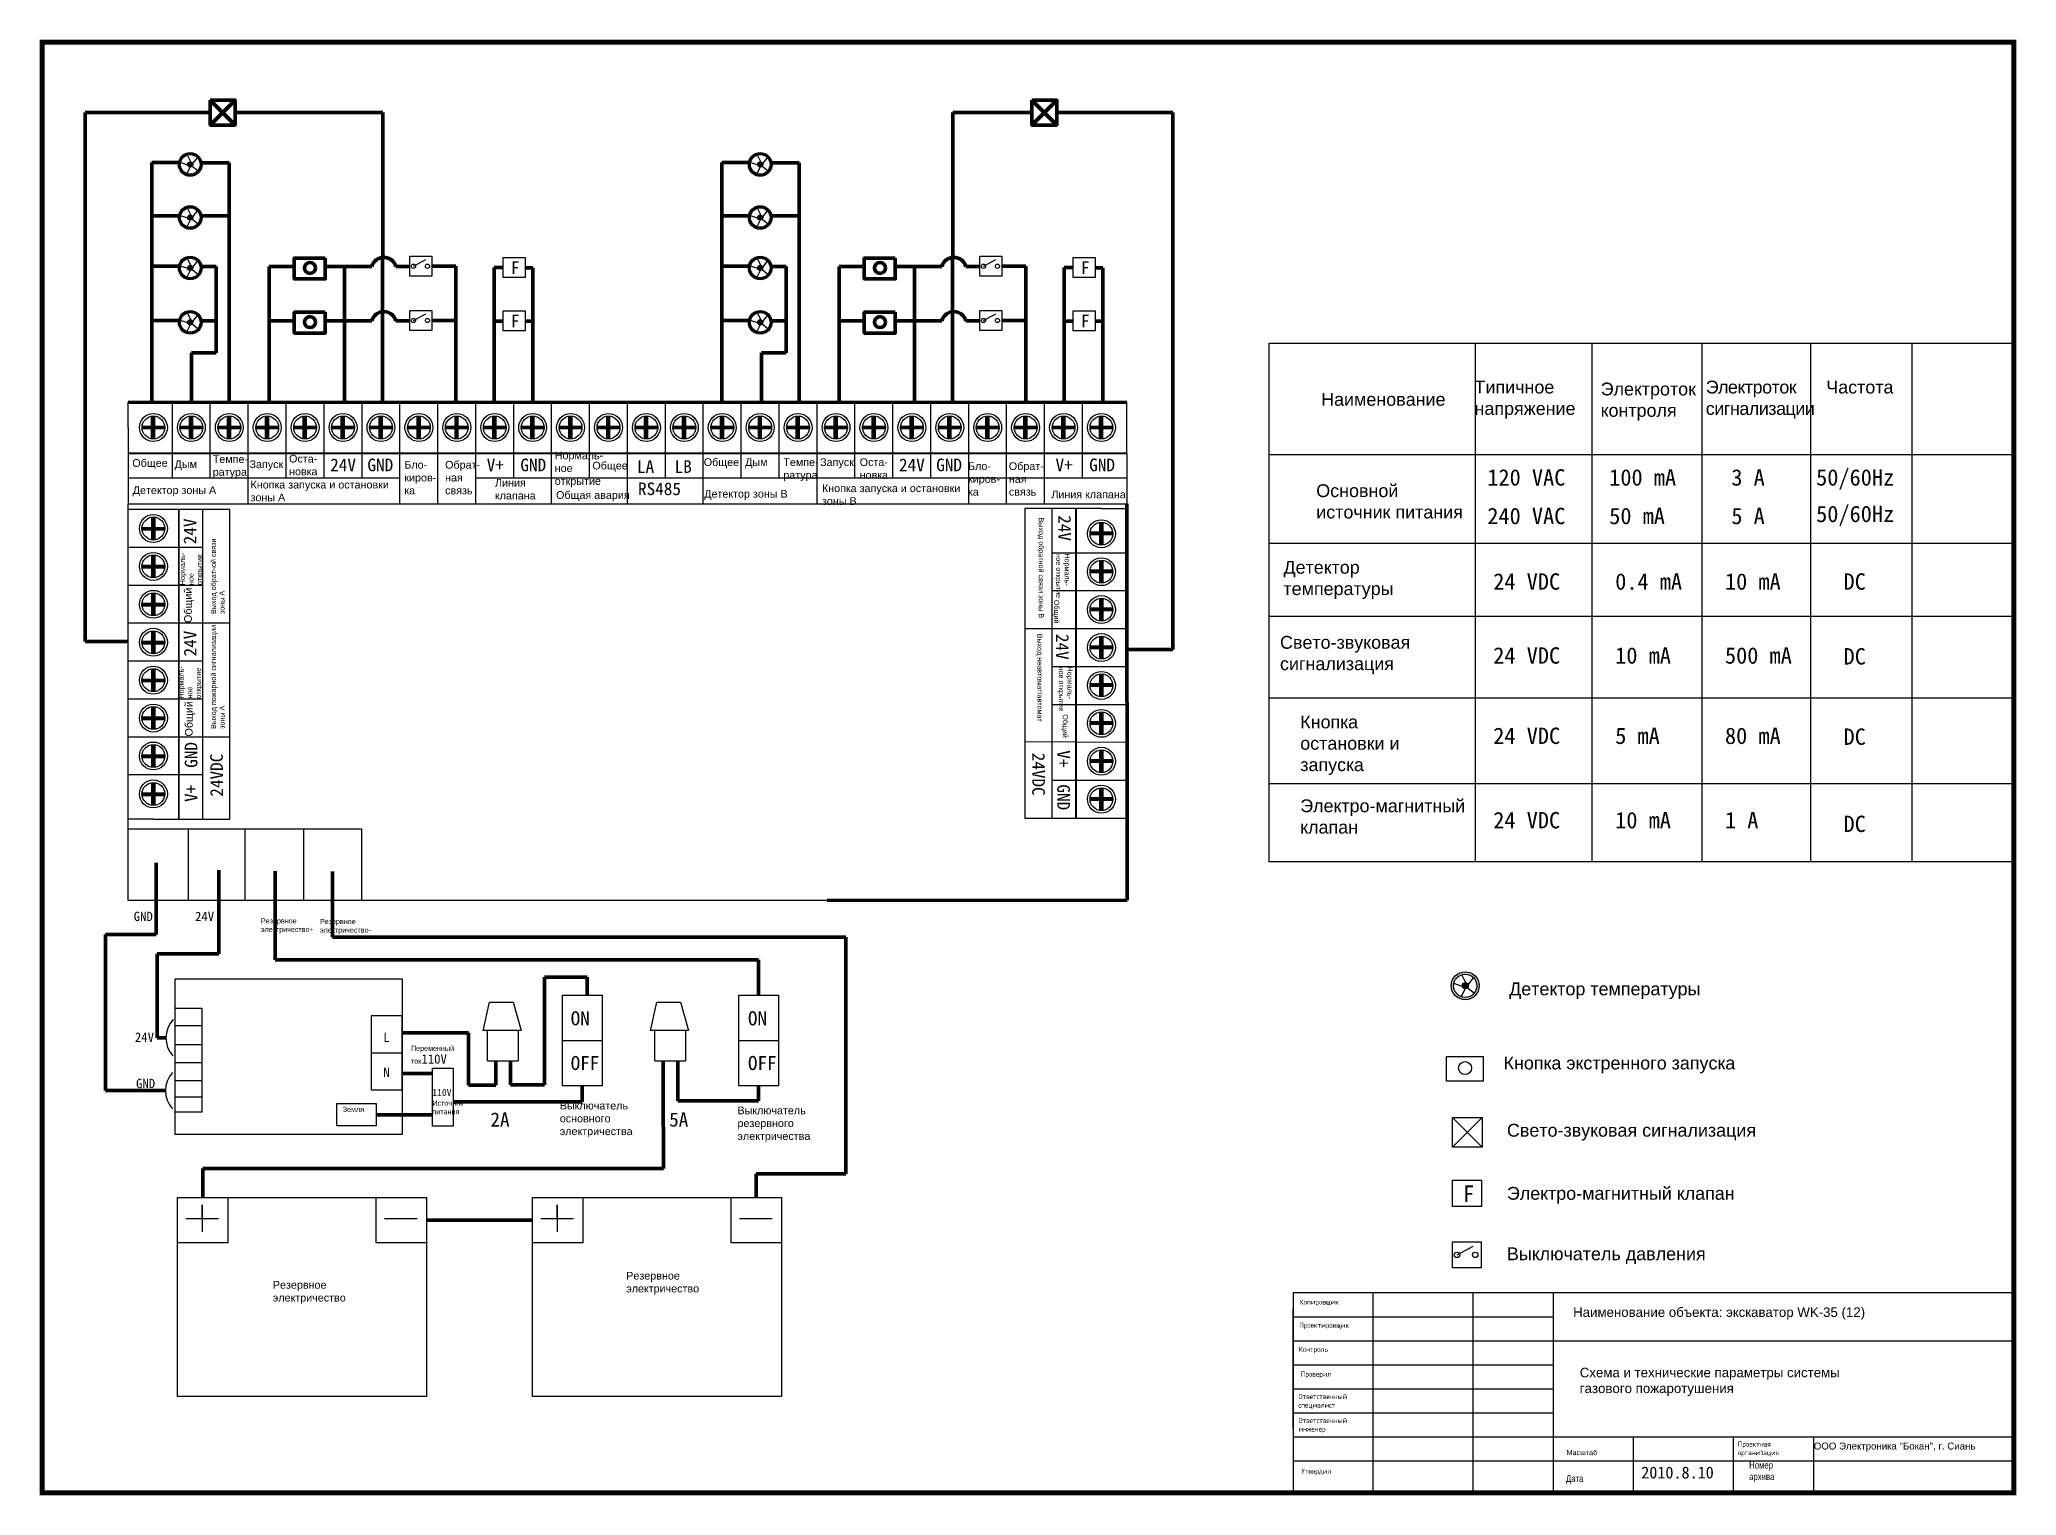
# Model space of a CAD drawing. Extents: x 48388 to 147340, y 33806 to 122092.
# Drawn here: x 53457 to 61165, y 61011 to 66688 of the extents above; entities that cross this region are included whole.
import ezdxf

# ---------------------------------------------------------------- set-up
doc = ezdxf.new("R2010")
doc.units = 0
doc.header["$LTSCALE"] = 1000
doc.header["$MEASUREMENT"] = 0
doc.layers.get('0').update_dxf_attribs({"linetype": 'CONTINUOUS'})
doc.styles.add('_TEL_DIM', font='SIMPLEX', dxfattribs={"width": 0.8, "height": 3.5, "bigfont": 'HZTXT'})
doc.styles.get("Standard").update_dxf_attribs({"font": 'GBENOR', "bigfont": 'GBCBIG'})

msp = doc.modelspace()

# ---------------------------------------------------------------- texts
at = {"attachment_point": 1}
for s, insert, char_height, width in [('{\\f宋体|b0|i0|c134|p54;F}', (55295.4, 65823.3), 49.28, 40.214), ('{\\f宋体|b0|i0|c134|p54;F}', (57517.7, 65823.3), 49.28, 40.214), ('{\\f宋体|b0|i0|c134|p54;F}', (55295.4, 65615.1), 49.28, 40.214), ('{\\f宋体|b0|i0|c134|p54;F}', (57517.7, 65615.1), 49.28, 40.214), ('{\\fArial|b0|i0|c204|p34;Наименование}', (58453.8, 65310), 50, 319.751), ('{\\fArial|b0|i0|c204|p34;Типичное напряжение}', (59051.7, 65357.9), 50, 353.405), ('{\\fArial|b0|i0|c204|p34;Электроток\\Pконтроля}', (59543.7, 65350.4), 50, 317.447), ('{\\fArial|b0|i0|c204|p34;\\T0.95;Электроток\\Pсигнализации}', (59953.3, 65357.9), 50, 315.76), ('{\\fArial|b0|i0|c204|p34;\\H0.54789x;Частота}', (60423.1, 65357.9), 91.26, 315.76), ('{\\fArial|b0|i0|c204|p34;\\H0.60876x;Общее}', (53818.9, 65051.9), 49.28, 143.966), ('{\\fArial|b0|i0|c204|p34;Темпе-\\Pратура}', (54132.4, 65066.9), 30, 143.968), ('{\\fArial|b0|i0|c204|p34;Оста-\\Pновка}', (54430, 65068.7), 30, 143.968), ('{\\f宋体|b0|i0|c134|p54;24V}', (54590.3, 65054.1), 49.28, 143.968), ('{\\f宋体|b0|i0|c134|p54;GND}', (54735.5, 65054.1), 49.28, 143.968), ('{\\f宋体|b0|i0|c134|p54;V+}', (55200.6, 65054.1), 49.28, 143.968), ('{\\f宋体|b0|i0|c134|p54;GND}', (55331.8, 65054.1), 49.28, 143.968), ('{\\fArial|b0|i0|c204|p34;Нормаль-\\Pное открытие}', (55465.7, 65081.6), 30, 143.968), ('{\\fArial|b0|i0|c204|p34;\\H0.60876x;Общее}', (56046.8, 65055.2), 49.28, 143.966), ('{\\fArial|b0|i0|c204|p34;Дым}', (56208.1, 65055.3), 30, 143.968), ('{\\fArial|b0|i0|c204|p34;Темпе-\\Pратура}', (56357, 65055.2), 30, 143.968), ('{\\fArial|b0|i0|c204|p34;Запуск}', (56500.5, 65055.2), 30, 143.968), ('{\\fArial|b0|i0|c204|p34;Оста-\\Pновка}', (56654.7, 65055.2), 30, 143.968), ('{\\f宋体|b0|i0|c134|p54;24V}', (56807.9, 65054.1), 49.28, 143.968), ('{\\f宋体|b0|i0|c134|p54;GND}', (56953.1, 65054.1), 49.28, 143.968), ('{\\f宋体|b0|i0|c134|p54;V+}', (57418.2, 65054.1), 49.28, 143.968), ('{\\f宋体|b0|i0|c134|p54;GND}', (57549.5, 65054.1), 49.28, 143.968), ('{\\fArial|b0|i0|c204|p34;Дым}', (53983.5, 65047.2), 30, 143.968), ('{\\fArial|b0|i0|c204|p34;Запуск}', (54275.8, 65047), 30, 143.968), ('{\\fArial|b0|i0|c204|p34;Бло-\\Pкиров-\\Pка}', (54879.3, 65045), 30, 143.968), ('{\\fArial|b0|i0|c204|p34;Обрат-\\Pная\\Pсвязь}', (55038.4, 65045), 30, 143.968), ('{\\fArial|b0|i0|c204|p34;\\H0.60876x;Линия клапана}', (55232.8, 64974.8), 49.28, 167.386), ('{\\fArial|b0|i0|c204|p34;Общее}', (55612.6, 65041.7), 30, 143.968), ('{\\f宋体|b0|i0|c134|p54;LA}', (55786.3, 65047.6), 49.28, 143.968), ('{\\f宋体|b0|i0|c134|p54;LB}', (55933.1, 65047.6), 49.28, 143.968), ('{\\fArial|b0|i0|c204|p34;Бло-\\Pкиров-\\Pка}', (57077.1, 65039.6), 30, 143.968), ('{\\fArial|b0|i0|c204|p34;Обрат-\\Pная\\Pсвязь}', (57236.2, 65039.6), 30, 143.968), ('{\\f黑体|b0|i0|c134|p2;120 VAC}', (59101.6, 65012.6), 63.882, 353.176), ('{\\f黑体|b0|i0|c134|p2;100 mA}', (59576.9, 65012.6), 63.882, 353.176), ('{\\f黑体|b0|i0|c134|p2;3 A}', (60053, 65012.6), 63.882, 353.176), ('{\\f黑体|b0|i0|c134|p2;50/60Hz}', (60383.6, 65012.6), 63.882, 353.176), ('{\\fArial|b0|i0|c204|p34;Детектор зоны А}', (53820.5, 64945.9), 30, 461.549), ('{\\fArial|b0|i0|c204|p34;Кнопка запуска и остановки зоны А}', (54279.7, 64967.5), 30, 583.099), ('{\\fArial|b0|i0|c204|p34;Общая авария}', (55471, 64927), 30, 424.689), ('{\\f宋体|b0|i0|c134|p54;RS485}', (55790.4, 64960.9), 49.28, 206.941), ('{\\fArial|b0|i0|c204|p34;Детектор зоны \\fArial|b0|i0|c0|p34;B}', (56048.5, 64931.8), 30, 461.549), ('{\\fArial|b0|i0|c204|p34;Кнопка запуска и остановки зоны \\fArial|b0|i0|c0|p34;B}', (56507.6, 64953.4), 30, 583.099), ('{\\fArial|b0|i0|c204|p34;\\H0.60876x;Линия клапана}', (57401.9, 64929.4), 49.28, 288.172), ('{\\fArial|b0|i0|c204|p34;\\H0.54789x;Основной источник питания}', (58434.7, 64954), 91.26, 584.173), ('{\\f黑体|b0|i0|c134|p2;240 VAC}', (59101.6, 64862.3), 63.882, 353.176), ('{\\f黑体|b0|i0|c134|p2;50 mA}', (59576.9, 64862.3), 63.882, 353.176), ('{\\f黑体|b0|i0|c134|p2;5 A}', (60053, 64862.3), 63.882, 353.176), ('{\\f黑体|b0|i0|c134|p2;50/60Hz}', (60383.6, 64870.3), 63.882, 353.176), ('{\\fArial|b0|i0|c204|p34;\\H0.54789x;Детектор температуры}', (58306.9, 64655.2), 91.26, 659.722), ('{\\f黑体|b0|i0|c134|p2;24 VDC}', (59124.8, 64606.7), 63.882, 353.176), ('{\\f黑体|b0|i0|c134|p2;0.4 mA}', (59600.2, 64606.7), 63.882, 353.176), ('{\\f黑体|b0|i0|c134|p2;10 mA}', (60028.2, 64606.7), 63.882, 353.176), ('{\\f黑体|b0|i0|c134|p2;DC}', (60490.5, 64606.7), 63.882, 142.13), ('{\\fArial|b0|i0|c204|p34;\\H0.54789x;Свето-звуковая сигнализация}', (58293.4, 64362.6), 91.26, 653.994), ('{\\f黑体|b0|i0|c134|p2;24 VDC}', (59124.8, 64318.3), 63.882, 353.176), ('{\\f黑体|b0|i0|c134|p2;10 mA}', (59600.2, 64318.3), 63.882, 353.176), ('{\\f黑体|b0|i0|c134|p2;500 mA}', (60028.2, 64318.3), 63.882, 353.176), ('{\\f黑体|b0|i0|c134|p2;DC}', (60490.5, 64314.9), 63.882, 142.13), ('{\\fArial|b0|i0|c204|p34;\\H0.54789x;Кнопка остановки и запуска}', (58372.4, 64052.2), 91.26, 569.462), ('{\\f黑体|b0|i0|c134|p2;24 VDC}', (59124.8, 64005.1), 63.882, 353.176), ('{\\f黑体|b0|i0|c134|p2;5 mA}', (59600.2, 64005.1), 63.882, 353.176), ('{\\f黑体|b0|i0|c134|p2;80 mA}', (60028.2, 64005.1), 63.882, 353.176), ('{\\f黑体|b0|i0|c134|p2;DC}', (60490.5, 64001.7), 63.882, 142.13), ('{\\fArial|b0|i0|c204|p34;\\H0.54789x;Электро-магнитный клапан}', (58372.4, 63725.3), 91.26, 569.462), ('{\\f黑体|b0|i0|c134|p2;24 VDC}', (59124.8, 63676.1), 63.882, 353.176), ('{\\f黑体|b0|i0|c134|p2;10 mA}', (59600.2, 63676.1), 63.882, 353.176), ('{\\f黑体|b0|i0|c134|p2;1 A}', (60028.2, 63676.1), 63.882, 353.176), ('{\\f黑体|b0|i0|c134|p2;DC}', (60490.5, 63661.8), 63.882, 142.13), ('{\\f黑体|b0|i0|c134|p2;GND}', (53824.3, 63287.2), 36.504, 83.959), ('{\\f黑体|b0|i0|c134|p2;24V}', (54063.4, 63287.2), 36.504, 84.05), ('{\\fArial|b0|i0|c204|p34;Резервное\\Pэлектричество\\fSimHei|b0|i0|c134|p2;+}', (54320.2, 63261.5), 20, 134.407), ('{\\fArial|b0|i0|c204|p34;\\H0.54789x;Резервное \\Pэлектричество-}', (54550.3, 63259), 36.504, 163.588), ('{\\fArial|b0|i0|c204|p34;Детектор температуры}', (59186.8, 63011.3), 50, 777.6), ('{\\f黑体|b0|i0|c134|p2;ON}', (55527.9, 62898.9), 54.756, 103.124), ('{\\f黑体|b0|i0|c134|p2;ON}', (56219, 62898.9), 54.756, 103.124), ('{\\f黑体|b0|i0|c134|p2;24V}', (53828.9, 62816.2), 36.504, 84.05), ('{\\f黑体|b0|i0|c134|p2;L}', (54797.4, 62816.2), 36.504, 83.959), ('{\\fArial|b0|i0|c204|p34;\\H0.54789x;Переменный ток\\fSimHei|b0|i0|c134|p2;\\H1.8252x;110V}', (54905.3, 62764.5), 36.504, 230.352), ('{\\f黑体|b0|i0|c134|p2;N}', (54797.4, 62679.4), 36.504, 83.959), ('{\\f黑体|b0|i0|c134|p2;OFF}', (55527.9, 62724.6), 54.756, 103.124), ('{\\f黑体|b0|i0|c134|p2;OFF}', (56219, 62724.6), 54.756, 103.124), ('{\\fArial|b0|i0|c204|p34;Кнопка экстренного запуска}', (59165.1, 62722.3), 50, 914.427), ('{\\f黑体|b0|i0|c134|p2;GND}', (53833.5, 62635.7), 36.504, 83.959), ('{\\fSimHei|b0|i0|c134|p2;110V\\fArial|b0|i0|c204|p34;\\H0.73051x;\\PИсточник\\Pпитания}', (54988.7, 62596.2), 27.378, 103.124), ('{\\fArial|b0|i0|c204|p34;\\H0.54789x;Земля}', (54639.2, 62526.6), 36.504, 103.58), ('{\\fArial|b0|i0|c204|p34;Выключатель\\Pосновного\\Pэлектричества}', (55485.4, 62546.1), 30, 163.174), ('{\\fArial|b0|i0|c204|p34;Выключатель\\Pрезервного\\Pэлектричества}', (56178.2, 62527.4), 30, 184.597), ('{\\f黑体|b0|i0|c134|p2;2A}', (55215.1, 62504.3), 54.756, 103.124), ('{\\f黑体|b0|i0|c134|p2;5A}', (55911.9, 62504.3), 54.756, 103.124), ('{\\fArial|b0|i0|c204|p34;Свето-звуковая сигнализация}', (59178.1, 62460), 50, 974.723), ('{\\f宋体|b0|i0|c134|p54;F}', (59006.8, 62219.8), 65.05, 53.082), ('{\\fArial|b0|i0|c204|p34;Электро-магнитный клапан}', (59178.1, 62214), 50, 891.636), ('{\\fArial|b0|i0|c204|p34;Выключатель давления}', (59178.1, 61978.3), 50, 778), ('{\\fArial|b0|i0|c204|p34;\\H0.54789x;Резервное электричество}', (54366.7, 61847.3), 54.756, 184.345), ('{\\fArial|b0|i0|c204|p34;\\H0.54789x;Резервное электричество}', (55744.5, 61882.9), 54.756, 184.345), ('{\\fArial|b0|i0|c204|p34;\\H0.51191x;Наименование объекта: экскаватор \\fArial|b0|i0|c0|p34;WK-35 (12)}', (59436.1, 61744.2), 72.278, 1243.692), ('{\\fArial|b0|i0|c204|p34;\\H0.56879x;Схема и технические параметры системы газового пожаротушения}', (59462, 61508.9), 65.05, 1147.08), ('{\\fArial|b0|i0|c204|p34;\\H0.58442x;ООО Электроника "Бокан", г. Сиань}', (60374.4, 61217.2), 46.2, 1147.08), ('{\\fSimHei|b0|i0|c134|p2;2010.8.10}', (59701.7, 61123.5), 46.2, 1147.08)]:
    msp.add_mtext(s, dxfattribs=dict(at, insert=insert, char_height=char_height, width=width))
for s, insert, char_height, width, rotation in [('{\\fArial|b0|i0|c204|p34;\\H0.40584x;Выход обратной связи\\fArial|b0|i0|c0|p34; \\fArial|b0|i0|c204|p34;зоны В}', (57372.7, 64824.2), 49.2804, 421.249, 270), ('{\\f宋体|b0|i0|c134|p54;24V}', (57478.6, 64833.4), 49.28, 143.968, 270), ('{\\f宋体|b0|i0|c134|p54;24V}', (54018.8, 64719.9), 49.28, 143.968, 90), ('{\\fArial|b0|i0|c204|p34;Нормаль-\\Pное открытие}', (54004.2, 64560.8), 20, 143.968, 90), ('{\\fArial|b0|i0|c204|p34;\\H0.40584x;Выход обратной связи\\Pзоны А}', (54125.2, 64448.1), 49.28, 499.595, 90), ('{\\fArial|b0|i0|c204|p34;\\H0.40584x;Нормаль-\\Pное открытие}', (57473.8, 64684.5), 49.28, 180.123, 270), ('{\\fArial|b0|i0|c204|p34;Общий}', (54020.9, 64413), 30, 143.968, 90), ('{\\fArial|b0|i0|c204|p34;Общий}', (57432.7, 64503.2), 20, 143.968, 270), ('{\\f宋体|b0|i0|c134|p54;24V}', (54019.7, 64282.5), 49.28, 143.968, 90), ('{\\fArial|b0|i0|c204|p34;\\H0.40584x;Выход пожарной сигнализации \\Pзоны А}', (54125.2, 64000.2), 49.28, 499.595, 90), ('{\\fArial|b0|i0|c204|p34;\\H0.40584x;Выход неавтомат/автомат}', (57367.2, 64371.6), 49.28, 499.595, 270), ('{\\f宋体|b0|i0|c134|p54;24V}', (57469.9, 64370.4), 49.28, 143.968, 270), ('{\\fArial|b0|i0|c204|p34;Нормаль-\\Pное открытие}', (53999.4, 64118.2), 20, 143.968, 90), ('{\\fArial|b0|i0|c204|p34;\\H0.40584x;Нормаль-\\Pное открытие}', (57484.6, 64243.1), 49.28, 180.123, 270), ('{\\fArial|b0|i0|c204|p34;Общий}', (54024.1, 63970.4), 30, 143.968, 90), ('{\\fArial|b0|i0|c204|p34;Общий}', (57466.6, 64057.1), 20, 143.968, 270), ('{\\f宋体|b0|i0|c134|p54;GND}', (54023.2, 63848.3), 49.28, 143.968, 90), ('{\\f宋体|b0|i0|c134|p54;24VDC}', (54122.7, 63735.7), 49.28, 173.627, 90), ('{\\f宋体|b0|i0|c134|p54;24VDC}', (57376.7, 63907.4), 49.28, 173.627, 270), ('{\\f宋体|b0|i0|c134|p54;V+}', (57474.4, 63916.8), 49.28, 143.968, 270), ('{\\f宋体|b0|i0|c134|p54;V+}', (54023.2, 63715.2), 49.28, 143.968, 90), ('{\\f宋体|b0|i0|c134|p54;GND}', (57474.4, 63783.7), 49.28, 143.968, 270)]:
    msp.add_mtext(s, dxfattribs=dict(at, insert=insert, char_height=char_height, width=width, rotation=rotation))
at = {"char_height": 20, "attachment_point": 1, "style": '_TEL_DIM'}
for s, insert in [('{\\Fsimplex,hztxt|c204;Копировщик}', (58370, 61775.5)), ('{\\Fsimplex,hztxt|c204;Проектировщик}', (58368.4, 61684.9)), ('{\\Fsimplex,hztxt|c204;Контроль}', (58367, 61591)), ('{\\Fsimplex,hztxt|c204;Проверил}', (58374.5, 61494.4)), ('{\\Fsimplex,hztxt|c204;Ответственный\\Pспециалист}', (58365.5, 61406.8)), ('{\\Fsimplex,hztxt|c204;Ответственный\\Pинженер}', (58365.5, 61313.5)), ('{\\Fsimplex,hztxt|c204;Проектная\\Pорганизация}', (60078.5, 61221.5)), ('{\\Fsimplex,hztxt|c204;Утвердил}', (58377.5, 61115.4))]:
    msp.add_mtext(s, dxfattribs=dict(at, insert=insert))
at = {"attachment_point": 1, "style": '_TEL_DIM'}
for s, insert, char_height, width in [('{\\fArial|b0|i0|c204|p34;Масштаб}', (59410.6, 61188.2), 20, 1070.762), ('{\\fArial|b0|i0|c204|p34;Номер архива}', (60122.5, 61143), 27, 30.462), ('{\\fArial|b0|i0|c204|p34;Дата}', (59408.2, 61091), 27, 30.776)]:
    msp.add_mtext(s, dxfattribs=dict(at, insert=insert, char_height=char_height, width=width))

# ---------------------------------------------------------------- hatches: boundary and pattern name
h = msp.add_hatch(color=256)
h.paths.add_polyline_path([(54090.8, 66201, 1), (53998.5, 66201, 1)])
h.paths.add_polyline_path([(54082.9, 66201, 1), (54006.4, 66201, 1)], flags=16)
for points in [[(54054.8, 66201, 1), (54034.6, 66201, 1)], [(56277.1, 66201, 1), (56256.8, 66201, 1)], [(54054.8, 65994.1, 1), (54034.6, 65994.1, 1)], [(56277.1, 65994.1, 1), (56256.8, 65994.1, 1)], [(54054.8, 65797.5, 1), (54034.6, 65797.5, 1)], [(56277.1, 65797.5, 1), (56256.8, 65797.5, 1)], [(54054.8, 65585.4, 1), (54034.6, 65585.4, 1)], [(56277.1, 65585.4, 1), (56256.8, 65585.4, 1)], [(53945.4, 65181.1), (53905.8, 65181.1), (53905.8, 65219.6, 0.065158), (53894.2, 65219.3), (53894.2, 65181.1), (53857.1, 65181.1, 0.032725), (53856.7, 65175.3, 0.032337), (53857.1, 65169.5), (53894.2, 65169.5), (53894.2, 65131.3, 0.065158), (53905.8, 65131), (53905.8, 65169.5), (53945.4, 65169.5, 0.032337), (53945.8, 65175.3, 0.032725)], [(54093.3, 65181.1), (54053.6, 65181.1), (54053.6, 65219.6, 0.065158), (54042.1, 65219.3), (54042.1, 65181.1), (54005, 65181.1, 0.032725), (54004.6, 65175.3, 0.032337), (54005, 65169.5), (54042.1, 65169.5), (54042.1, 65131.3, 0.065158), (54053.6, 65131), (54053.6, 65169.5), (54093.3, 65169.5, 0.032337), (54093.7, 65175.3, 0.032725)], [(54241.1, 65181.1), (54201.5, 65181.1), (54201.5, 65219.6, 0.065158), (54189.9, 65219.3), (54189.9, 65181.1), (54152.8, 65181.1, 0.032725), (54152.4, 65175.3, 0.032337), (54152.8, 65169.5), (54189.9, 65169.5), (54189.9, 65131.3, 0.065158), (54201.5, 65131), (54201.5, 65169.5), (54241.1, 65169.5, 0.032337), (54241.5, 65175.3, 0.032725)], [(54389, 65181.1), (54349.3, 65181.1), (54349.3, 65219.6, 0.065158), (54337.7, 65219.3), (54337.7, 65181.1), (54300.7, 65181.1, 0.032725), (54300.3, 65175.3, 0.032337), (54300.6, 65169.5), (54337.7, 65169.5), (54337.7, 65131.3, 0.065158), (54349.3, 65131), (54349.3, 65169.5), (54389, 65169.5, 0.032337), (54389.3, 65175.3, 0.032725)], [(54536.8, 65181.1), (54497.1, 65181.1), (54497.1, 65219.6, 0.065158), (54485.6, 65219.3), (54485.6, 65181.1), (54448.5, 65181.1, 0.032725), (54448.1, 65175.3, 0.032337), (54448.5, 65169.5), (54485.6, 65169.5), (54485.6, 65131.3, 0.065158), (54497.1, 65131), (54497.1, 65169.5), (54536.8, 65169.5, 0.032337), (54537.2, 65175.3, 0.032725)], [(54684.6, 65181.1), (54645, 65181.1), (54645, 65219.6, 0.065158), (54633.4, 65219.3), (54633.4, 65181.1), (54596.3, 65181.1, 0.032725), (54596, 65175.3, 0.032337), (54596.3, 65169.5), (54633.4, 65169.5), (54633.4, 65131.3, 0.065158), (54645, 65131), (54645, 65169.5), (54684.6, 65169.5, 0.032337), (54685, 65175.3, 0.032725)], [(54832.5, 65181.1), (54792.8, 65181.1), (54792.8, 65219.6, 0.065158), (54781.3, 65219.3), (54781.3, 65181.1), (54744.2, 65181.1, 0.032725), (54743.8, 65175.3, 0.032337), (54744.2, 65169.5), (54781.3, 65169.5), (54781.3, 65131.3, 0.065158), (54792.8, 65131), (54792.8, 65169.5), (54832.5, 65169.5, 0.032337), (54832.9, 65175.3, 0.032725)], [(54980.3, 65181.1), (54940.7, 65181.1), (54940.7, 65219.6, 0.065158), (54929.1, 65219.3), (54929.1, 65181.1), (54892, 65181.1, 0.032725), (54891.6, 65175.3, 0.032337), (54892, 65169.5), (54929.1, 65169.5), (54929.1, 65131.3, 0.065158), (54940.7, 65131), (54940.7, 65169.5), (54980.3, 65169.5, 0.032337), (54980.7, 65175.3, 0.032725)], [(55128.2, 65181.1), (55088.5, 65181.1), (55088.5, 65219.6, 0.065158), (55077, 65219.3), (55077, 65181.1), (55039.9, 65181.1, 0.032725), (55039.5, 65175.3, 0.032337), (55039.8, 65169.5), (55077, 65169.5), (55077, 65131.3, 0.065158), (55088.5, 65131), (55088.5, 65169.5), (55128.2, 65169.5, 0.032337), (55128.5, 65175.3, 0.032725)], [(55276, 65181.1), (55236.3, 65181.1), (55236.3, 65219.6, 0.065158), (55224.8, 65219.3), (55224.8, 65181.1), (55187.7, 65181.1, 0.032725), (55187.3, 65175.3, 0.032337), (55187.7, 65169.5), (55224.8, 65169.5), (55224.8, 65131.3, 0.065158), (55236.3, 65131), (55236.3, 65169.5), (55276, 65169.5, 0.032337), (55276.4, 65175.3, 0.032725)], [(55423.8, 65181.1), (55384.2, 65181.1), (55384.2, 65219.6, 0.065158), (55372.6, 65219.3), (55372.6, 65181.1), (55335.5, 65181.1, 0.032725), (55335.2, 65175.3, 0.032337), (55335.5, 65169.5), (55372.6, 65169.5), (55372.6, 65131.3, 0.065158), (55384.2, 65131), (55384.2, 65169.5), (55423.9, 65169.5, 0.032337), (55424.2, 65175.3, 0.032725)], [(55571.7, 65181.1), (55532, 65181.1), (55532, 65219.6, 0.065158), (55520.5, 65219.3), (55520.5, 65181.1), (55483.4, 65181.1, 0.032725), (55483, 65175.3, 0.032337), (55483.4, 65169.5), (55520.5, 65169.5), (55520.5, 65131.3, 0.065158), (55532, 65131), (55532, 65169.5), (55571.7, 65169.5, 0.032337), (55572.1, 65175.3, 0.032725)], [(55719.5, 65181.1), (55679.9, 65181.1), (55679.9, 65219.6, 0.065158), (55668.3, 65219.3), (55668.3, 65181.1), (55631.2, 65181.1, 0.032725), (55630.8, 65175.3, 0.032337), (55631.2, 65169.5), (55668.3, 65169.5), (55668.3, 65131.3, 0.065158), (55679.9, 65131), (55679.9, 65169.5), (55719.5, 65169.5, 0.032337), (55719.9, 65175.3, 0.032725)], [(55867.4, 65181.1), (55827.7, 65181.1), (55827.7, 65219.6, 0.065158), (55816.2, 65219.3), (55816.2, 65181.1), (55779.1, 65181.1, 0.032725), (55778.7, 65175.3, 0.032337), (55779.1, 65169.5), (55816.2, 65169.5), (55816.2, 65131.3, 0.065158), (55827.7, 65131), (55827.7, 65169.5), (55867.4, 65169.5, 0.032337), (55867.8, 65175.3, 0.032725)], [(56015.2, 65181.1), (55975.6, 65181.1), (55975.6, 65219.6, 0.065158), (55964, 65219.3), (55964, 65181.1), (55926.9, 65181.1, 0.032725), (55926.5, 65175.3, 0.032337), (55926.9, 65169.5), (55964, 65169.5), (55964, 65131.3, 0.065158), (55975.6, 65131), (55975.6, 65169.5), (56015.2, 65169.5, 0.032337), (56015.6, 65175.3, 0.032725)], [(56163.1, 65181.1), (56123.4, 65181.1), (56123.4, 65219.6, 0.065158), (56111.8, 65219.3), (56111.8, 65181.1), (56074.7, 65181.1, 0.032725), (56074.4, 65175.3, 0.032337), (56074.7, 65169.5), (56111.8, 65169.5), (56111.8, 65131.3, 0.065158), (56123.4, 65131), (56123.4, 65169.5), (56163.1, 65169.5, 0.032337), (56163.4, 65175.3, 0.032725)], [(56310.9, 65181.1), (56271.2, 65181.1), (56271.2, 65219.6, 0.065158), (56259.7, 65219.3), (56259.7, 65181.1), (56222.6, 65181.1, 0.032725), (56222.2, 65175.3, 0.032337), (56222.6, 65169.5), (56259.7, 65169.5), (56259.7, 65131.3, 0.065158), (56271.2, 65131), (56271.2, 65169.5), (56310.9, 65169.5, 0.032337), (56311.3, 65175.3, 0.032725)], [(56458.7, 65181.1), (56419.1, 65181.1), (56419.1, 65219.6, 0.065158), (56407.5, 65219.3), (56407.5, 65181.1), (56370.4, 65181.1, 0.032725), (56370, 65175.3, 0.032337), (56370.4, 65169.5), (56407.5, 65169.5), (56407.5, 65131.3, 0.065158), (56419.1, 65131), (56419.1, 65169.5), (56458.7, 65169.5, 0.032337), (56459.1, 65175.3, 0.032725)], [(56606.6, 65181.1), (56566.9, 65181.1), (56566.9, 65219.6, 0.065158), (56555.4, 65219.3), (56555.4, 65181.1), (56518.3, 65181.1, 0.032725), (56517.9, 65175.3, 0.032337), (56518.3, 65169.5), (56555.4, 65169.5), (56555.4, 65131.3, 0.065158), (56566.9, 65131), (56566.9, 65169.5), (56606.6, 65169.5, 0.032337), (56607, 65175.3, 0.032725)], [(56754.4, 65181.1), (56714.8, 65181.1), (56714.8, 65219.6, 0.065158), (56703.2, 65219.3), (56703.2, 65181.1), (56666.1, 65181.1, 0.032725), (56665.7, 65175.3, 0.032337), (56666.1, 65169.5), (56703.2, 65169.5), (56703.2, 65131.3, 0.065158), (56714.8, 65131), (56714.8, 65169.5), (56754.4, 65169.5, 0.032337), (56754.8, 65175.3, 0.032725)], [(56862.6, 65181.1), (56862.6, 65219.6, 0.065158), (56851, 65219.3), (56851, 65181.1), (56814, 65181.1, 0.032725), (56813.6, 65175.3, 0.032337), (56813.9, 65169.5), (56851, 65169.5), (56851, 65131.3, 0.065158), (56862.6, 65131), (56862.6, 65169.5), (56902.3, 65169.5, 0.032337), (56902.6, 65175.3, 0.032725), (56902.3, 65181.1)], [(57010.4, 65181.1), (57010.4, 65219.6, 0.065158), (56998.9, 65219.3), (56998.9, 65181.1), (56961.8, 65181.1, 0.032725), (56961.4, 65175.3, 0.032337), (56961.8, 65169.5), (56998.9, 65169.5), (56998.9, 65131.3, 0.065158), (57010.4, 65131), (57010.4, 65169.5), (57050.1, 65169.5, 0.032337), (57050.5, 65175.3, 0.032725), (57050.1, 65181.1)], [(57158.3, 65181.1), (57158.3, 65219.6, 0.065158), (57146.7, 65219.3), (57146.7, 65181.1), (57109.6, 65181.1, 0.032725), (57109.3, 65175.3, 0.032337), (57109.6, 65169.5), (57146.7, 65169.5), (57146.7, 65131.3, 0.065158), (57158.3, 65131), (57158.3, 65169.5), (57197.9, 65169.5, 0.032337), (57198.3, 65175.3, 0.032725), (57197.9, 65181.1)], [(57306.1, 65181.1), (57306.1, 65219.6, 0.065158), (57294.6, 65219.3), (57294.6, 65181.1), (57257.5, 65181.1, 0.032725), (57257.1, 65175.3, 0.032337), (57257.5, 65169.5), (57294.6, 65169.5), (57294.6, 65131.3, 0.065158), (57306.1, 65131), (57306.1, 65169.5), (57345.8, 65169.5, 0.032337), (57346.2, 65175.3, 0.032725), (57345.8, 65181.1)], [(57454, 65181.1), (57454, 65219.6, 0.065158), (57442.4, 65219.3), (57442.4, 65181.1), (57405.3, 65181.1, 0.032725), (57404.9, 65175.3, 0.032337), (57405.3, 65169.5), (57442.4, 65169.5), (57442.4, 65131.3, 0.065158), (57454, 65131), (57454, 65169.5), (57493.6, 65169.5, 0.032337), (57494, 65175.3, 0.032725), (57493.6, 65181.1)], [(57601.8, 65181.1), (57601.8, 65219.6, 0.065158), (57590.3, 65219.3), (57590.3, 65181.1), (57553.2, 65181.1, 0.032725), (57552.8, 65175.3, 0.032337), (57553.1, 65169.5), (57590.3, 65169.5), (57590.3, 65131.3, 0.065158), (57601.8, 65131), (57601.8, 65169.5), (57641.5, 65169.5, 0.032337), (57641.8, 65175.3, 0.032725), (57641.5, 65181.1)], [(53895.3, 64785.9), (53856.8, 64785.9, 0.02528), (53856.6, 64781.5, 0.039813), (53857.1, 64774.4), (53895.3, 64774.4), (53895.3, 64737.3, 0.065131), (53906.9, 64737.3), (53906.9, 64774.4), (53945.1, 64774.4, 0.039813), (53945.7, 64781.5, 0.02528), (53945.4, 64785.9), (53906.9, 64785.9), (53906.9, 64825.6, 0.065131), (53895.3, 64825.6)], [(57603, 64756.4), (57641.5, 64756.4, 0.02528), (57641.7, 64760.9, 0.039813), (57641.1, 64767.9), (57603, 64767.9), (57603, 64805, 0.065131), (57591.4, 64805), (57591.4, 64767.9), (57553.2, 64767.9, 0.039813), (57552.6, 64760.9, 0.02528), (57552.9, 64756.4), (57591.4, 64756.4), (57591.4, 64716.7, 0.065131), (57603, 64716.7)], [(53895.3, 64638.1), (53856.8, 64638.1, 0.02528), (53856.6, 64633.6, 0.039813), (53857.1, 64626.6), (53895.3, 64626.6), (53895.3, 64589.5, 0.065131), (53906.9, 64589.5), (53906.9, 64626.6), (53945.1, 64626.6, 0.039813), (53945.7, 64633.6, 0.02528), (53945.4, 64638.1), (53906.9, 64638.1), (53906.9, 64677.8, 0.065131), (53895.3, 64677.8)], [(57603, 64608.5), (57641.5, 64608.5, 0.02528), (57641.7, 64613, 0.039813), (57641.1, 64620.1), (57603, 64620.1), (57603, 64657.2, 0.065131), (57591.4, 64657.2), (57591.4, 64620.1), (57553.2, 64620.1, 0.039813), (57552.6, 64613, 0.02528), (57552.9, 64608.5), (57591.4, 64608.5), (57591.4, 64568.9, 0.065131), (57603, 64568.9)], [(53895.3, 64490.3), (53856.8, 64490.3, 0.02528), (53856.6, 64485.8, 0.039813), (53857.1, 64478.7), (53895.3, 64478.7), (53895.3, 64441.6, 0.065131), (53906.9, 64441.6), (53906.9, 64478.7), (53945.1, 64478.7, 0.039813), (53945.7, 64485.8, 0.02528), (53945.4, 64490.3), (53906.9, 64490.3), (53906.9, 64529.9, 0.065131), (53895.3, 64529.9)], [(57603, 64460.7), (57641.5, 64460.7, 0.02528), (57641.7, 64465.2, 0.039813), (57641.1, 64472.2), (57603, 64472.2), (57603, 64509.3, 0.065131), (57591.4, 64509.3), (57591.4, 64472.2), (57553.2, 64472.2, 0.039813), (57552.6, 64465.2, 0.02528), (57552.9, 64460.7), (57591.4, 64460.7), (57591.4, 64421, 0.065131), (57603, 64421)], [(53895.3, 64342.4), (53856.8, 64342.4, 0.02528), (53856.6, 64337.9, 0.039813), (53857.1, 64330.9), (53895.3, 64330.9), (53895.3, 64293.8, 0.065131), (53906.9, 64293.8), (53906.9, 64330.9), (53945.1, 64330.9, 0.039813), (53945.7, 64337.9, 0.02528), (53945.4, 64342.4), (53906.9, 64342.4), (53906.9, 64382.1, 0.065131), (53895.3, 64382.1)], [(57603, 64312.8), (57641.5, 64312.8, 0.02528), (57641.7, 64317.3, 0.039813), (57641.1, 64324.4), (57603, 64324.4), (57603, 64361.5, 0.065131), (57591.4, 64361.5), (57591.4, 64324.4), (57553.2, 64324.4, 0.039813), (57552.6, 64317.3, 0.02528), (57552.9, 64312.8), (57591.4, 64312.8), (57591.4, 64273.2, 0.065131), (57603, 64273.2)], [(53895.3, 64194.6), (53856.8, 64194.6, 0.02528), (53856.6, 64190.1, 0.039813), (53857.1, 64183), (53895.3, 64183), (53895.3, 64145.9, 0.065131), (53906.9, 64145.9), (53906.9, 64183), (53945.1, 64183, 0.039813), (53945.7, 64190.1, 0.02528), (53945.4, 64194.6), (53906.9, 64194.6), (53906.9, 64234.3, 0.065131), (53895.3, 64234.2)], [(57603, 64165), (57641.5, 64165, 0.02528), (57641.7, 64169.5, 0.039813), (57641.1, 64176.5), (57603, 64176.5), (57603, 64213.6, 0.065131), (57591.4, 64213.7), (57591.4, 64176.5), (57553.2, 64176.5, 0.039813), (57552.6, 64169.5, 0.02528), (57552.9, 64165), (57591.4, 64165), (57591.4, 64125.3, 0.065131), (57603, 64125.3)], [(53895.3, 64046.7), (53856.8, 64046.7, 0.02528), (53856.6, 64042.2, 0.039813), (53857.1, 64035.2), (53895.3, 64035.2), (53895.3, 63998.1, 0.065131), (53906.9, 63998.1), (53906.9, 64035.2), (53945.1, 64035.2, 0.039813), (53945.7, 64042.2, 0.02528), (53945.4, 64046.7), (53906.9, 64046.7), (53906.9, 64086.4, 0.065131), (53895.3, 64086.4)], [(57603, 64017.2), (57641.5, 64017.2, 0.02528), (57641.7, 64021.6, 0.039813), (57641.1, 64028.7), (57603, 64028.7), (57603, 64065.8, 0.065131), (57591.4, 64065.8), (57591.4, 64028.7), (57553.2, 64028.7, 0.039813), (57552.6, 64021.6, 0.02528), (57552.9, 64017.2), (57591.4, 64017.2), (57591.4, 63977.5, 0.065131), (57603, 63977.5)], [(53895.3, 63898.9), (53856.8, 63898.9, 0.02528), (53856.6, 63894.4, 0.039813), (53857.1, 63887.3), (53895.3, 63887.3), (53895.3, 63850.3, 0.065131), (53906.9, 63850.2), (53906.9, 63887.3), (53945.1, 63887.3, 0.039813), (53945.7, 63894.4, 0.02528), (53945.4, 63898.9), (53906.9, 63898.9), (53906.9, 63938.6, 0.065131), (53895.3, 63938.6)], [(57603, 63869.3), (57641.5, 63869.3, 0.02528), (57641.7, 63873.8, 0.039813), (57641.1, 63880.9), (57603, 63880.9), (57603, 63918, 0.065131), (57591.4, 63918), (57591.4, 63880.9), (57553.2, 63880.9, 0.039813), (57552.6, 63873.8, 0.02528), (57552.9, 63869.3), (57591.4, 63869.3), (57591.4, 63829.6, 0.065131), (57603, 63829.7)], [(53895.3, 63751.1), (53856.8, 63751.1, 0.02528), (53856.6, 63746.6, 0.039813), (53857.1, 63739.5), (53895.3, 63739.5), (53895.3, 63702.4, 0.065131), (53906.9, 63702.4), (53906.9, 63739.5), (53945.1, 63739.5, 0.039813), (53945.7, 63746.6, 0.02528), (53945.4, 63751.1), (53906.9, 63751.1), (53906.9, 63790.7, 0.065131), (53895.3, 63790.7)], [(57603, 63721.5), (57641.5, 63721.5, 0.02528), (57641.7, 63726, 0.039813), (57641.1, 63733), (57603, 63733), (57603, 63770.1, 0.065131), (57591.4, 63770.1), (57591.4, 63733), (57553.2, 63733, 0.039813), (57552.6, 63726, 0.02528), (57552.9, 63721.5), (57591.4, 63721.5), (57591.4, 63681.8, 0.065131), (57603, 63681.8)], [(59003.5, 62998.5, 1), (59027.4, 62998.5, 1)]]:
    msp.add_hatch(color=256).paths.add_polyline_path(points)
h = msp.add_hatch(color=256)
h.paths.add_polyline_path([(56313.1, 66201, 1), (56220.8, 66201, 1)])
h.paths.add_polyline_path([(56305.2, 66201, 1), (56228.7, 66201, 1)], flags=16)
h.paths.add_polyline_path([(56277.1, 66201, -1), (56256.8, 66201, -1)], flags=0)
h = msp.add_hatch(color=256)
h.paths.add_polyline_path([(54090.8, 65994.1, 1), (53998.5, 65994.1, 1)])
h.paths.add_polyline_path([(54082.9, 65994.1, 1), (54006.4, 65994.1, 1)], flags=16)
h = msp.add_hatch(color=256)
h.paths.add_polyline_path([(56313.1, 65994.1, 1), (56220.8, 65994.1, 1)])
h.paths.add_polyline_path([(56305.2, 65994.1, 1), (56228.7, 65994.1, 1)], flags=16)
h = msp.add_hatch(color=256)
h.paths.add_polyline_path([(54090.8, 65797.5, 1), (53998.5, 65797.5, 1)])
h.paths.add_polyline_path([(54082.9, 65797.5, 1), (54006.4, 65797.5, 1)], flags=16)
h = msp.add_hatch(color=256)
h.paths.add_polyline_path([(56313.1, 65797.5, 1), (56220.8, 65797.5, 1)])
h.paths.add_polyline_path([(56305.2, 65797.5, 1), (56228.7, 65797.5, 1)], flags=16)
h = msp.add_hatch(color=256)
h.paths.add_polyline_path([(54090.8, 65585.4, 1), (53998.5, 65585.4, 1)])
h.paths.add_polyline_path([(54082.9, 65585.4, 1), (54006.4, 65585.4, 1)], flags=16)
h = msp.add_hatch(color=256)
h.paths.add_polyline_path([(56313.1, 65585.4, 1), (56220.8, 65585.4, 1)])
h.paths.add_polyline_path([(56305.2, 65585.4, 1), (56228.7, 65585.4, 1)], flags=16)
h = msp.add_hatch(color=256)
h.paths.add_polyline_path([(59070.1, 62998.5, 1), (58960.9, 62998.5, 1)])
h.paths.add_polyline_path([(59060.7, 62998.5, 1), (58970.3, 62998.5, 1)], flags=16)

# ---------------------------------------------------------------- linework, layer by layer
at = {"lineweight": 70}
for p, q in [((54219.8, 66451.7), (54122.4, 66354.4)), ((54122.4, 66451.7), (54219.8, 66354.4)), ((57325.7, 66451.7), (57423.1, 66354.4)), ((57423.1, 66451.7), (57325.7, 66354.4)), ((53634.6, 66403), (54122.4, 66403)), ((53634.6, 64340.3), (53634.6, 66403)), ((54219.8, 66403), (54795.2, 66403)), ((54795.2, 66403), (54794.7, 65273.4)), ((57017.5, 66403), (57017, 65273.4)), ((57325.7, 66403), (57017.5, 66403.1)), ((57423.1, 66403), (57875.6, 66403)), ((57875.6, 66403), (57875.6, 64356.9)), ((54007.1, 66208), (53895.1, 66208)), ((53895.1, 65273.8), (53895.1, 66208)), ((56117.4, 65273.8), (56117.4, 66208)), ((56229.4, 66208), (56117.4, 66208)), ((54090.4, 66206.9), (54196.7, 66206.9)), ((54196.7, 65273.8), (54196.7, 66206.9)), ((56312.7, 66206.9), (56418.9, 66206.9)), ((56418.9, 65273.8), (56418.9, 66206.9)), ((54007.1, 66001), (53895.1, 66001)), ((54090.4, 66000), (54196.7, 66000)), ((56229.4, 66001), (56117.4, 66001)), ((56312.7, 66000), (56418.9, 66000)), ((54007.1, 65804.5), (53895.1, 65804.5)), ((54090.4, 65803.4), (54146.4, 65803.4)), ((54146.4, 65466.7), (54146.4, 65803.4)), ((54352.5, 65802.8), (54450.3, 65802.8)), ((54352.5, 65273.8), (54352.5, 65802.8)), ((54645.8, 65802.8), (54571.3, 65802.8)), ((54645.8, 65802.8), (54752.3, 65802.8)), ((54645.8, 65273.8), (54645.8, 65802.8)), ((54846.8, 65802.8), (54901.4, 65802.8)), ((54987, 65803.8), (55080.5, 65803.8)), ((55080.5, 65273.8), (55080.5, 65803.8)), ((55229.9, 65798.7), (55264.3, 65798.7)), ((55229.9, 65273.8), (55229.9, 65798.7)), ((55379.9, 65798.5), (55349.9, 65798.5)), ((55379.9, 65273.8), (55379.9, 65798.5)), ((56229.4, 65804.5), (56117.4, 65804.5)), ((56312.7, 65803.4), (56368.7, 65803.4)), ((56368.7, 65466.7), (56368.7, 65803.4)), ((56574.8, 65273.8), (56574.8, 65802.8)), ((56574.8, 65802.8), (56672.6, 65802.8)), ((56868.1, 65802.8), (56793.6, 65802.8)), ((56868.1, 65273.8), (56868.1, 65802.8)), ((56868.1, 65802.8), (56974.6, 65802.8)), ((57069, 65802.8), (57123.7, 65802.8)), ((57209.3, 65803.8), (57302.7, 65803.8)), ((57302.7, 65273.8), (57302.7, 65803.8)), ((57452.2, 65273.8), (57452.2, 65798.7)), ((57452.2, 65798.7), (57486.6, 65798.7)), ((57602.2, 65798.5), (57572.2, 65798.5)), ((57602.2, 65273.8), (57602.2, 65798.5)), ((54007.1, 65592.4), (53895.1, 65592.4)), ((54090.4, 65591.3), (54143.5, 65591.3)), ((54352.5, 65591.3), (54450.3, 65591.3)), ((54645.8, 65591.3), (54571.3, 65591.3)), ((54645.8, 65591.3), (54752.3, 65591.3)), ((54846.8, 65591.3), (54901.4, 65591.3)), ((54987, 65592.4), (55080.5, 65592.4)), ((55229.9, 65590.5), (55264.3, 65590.5)), ((56229.4, 65592.4), (56117.4, 65592.4)), ((56312.7, 65591.3), (56365.8, 65591.3)), ((56574.8, 65591.3), (56672.6, 65591.3)), ((56868.1, 65591.3), (56793.6, 65591.3)), ((56868.1, 65591.3), (56974.6, 65591.3)), ((57069, 65591.3), (57123.7, 65591.3)), ((57209.3, 65592.4), (57302.7, 65592.4)), ((57452.2, 65590.5), (57486.6, 65590.5)), ((55379.9, 65590.2), (55349.9, 65590.2)), ((57602.2, 65590.2), (57572.2, 65590.2)), ((54049.4, 65466.7), (54146.4, 65466.7)), ((54049.4, 65273.8), (54049.4, 65466.7)), ((56271.6, 65273.8), (56271.6, 65466.7)), ((56271.6, 65466.7), (56368.7, 65466.7)), ((53802.7, 65273.8), (57695.9, 65272.3)), ((57695.7, 64877.2), (57697.5, 63332.7)), ((53802.6, 64340.3), (53634.6, 64340.3)), ((57696.4, 64310.2), (57876.1, 64310.2)), ((57876.1, 64310.2), (57875.6, 64356.9)), ((53911.9, 63198.5), (53911.9, 63477.8)), ((54155.9, 63122.8), (54155.9, 63448.6)), ((54375.8, 63099.1), (54375.8, 63445.5)), ((54599.6, 63331.3), (54599.6, 63444.5)), ((54599.6, 63187.8), (54599.6, 63331.3)), ((57697.5, 63332.7), (56527.7, 63331.3)), ((53714.6, 63198.5), (53911.9, 63198.5)), ((53714.6, 62589.6), (53714.6, 63198.5)), ((56600.7, 63187.8), (54599.6, 63187.8)), ((56600.7, 62264.5), (56600.7, 63187.8)), ((53916.3, 63122.8), (54155.9, 63122.8)), ((53916.3, 62795.8), (53916.3, 63122.8)), ((56260.8, 63099.1), (54375.8, 63099.1)), ((56260.8, 62962.3), (56260.8, 63099.1)), ((55426.2, 63031.4), (55592, 63031.4)), ((55426.2, 62611.8), (55426.2, 63031.4)), ((55592, 63031.4), (55592, 62962.3)), ((53949.9, 62795.8), (53916.3, 62795.8)), ((54871.2, 62815.4), (55129.4, 62815.4)), ((55129.4, 62815.4), (55129.4, 62660.6)), ((55236.7, 62705.6), (55236.7, 62611.1)), ((55293.1, 62705.6), (55293.1, 62611.8)), ((55888.9, 62705.6), (55888.9, 62611.1)), ((55945.3, 62705.6), (55945.3, 62549.7)), ((53914.6, 62589.6), (53714.6, 62589.6)), ((53948.2, 62589.6), (53914.6, 62589.6)), ((54871.2, 62656), (54989.1, 62656)), ((55129.4, 62611.1), (55129.4, 62660.6)), ((55236.7, 62611.1), (55129.4, 62611.1)), ((55293.1, 62611.8), (55426.2, 62611.8)), ((55573.3, 62607.7), (55573.3, 62546.4)), ((55889.3, 62286.1), (55888.9, 62611.1)), ((56260.6, 62549.7), (56260.6, 62607.7)), ((55573.3, 62546.4), (55069.6, 62546.4)), ((55945.3, 62549.7), (56260.6, 62549.7)), ((54769.1, 62495.7), (54989.1, 62495.7)), ((54093.2, 62286.1), (55889.3, 62286.1)), ((54093.2, 62173), (54093.2, 62286.1)), ((56251.5, 62264.5), (56600.7, 62264.5)), ((56251.5, 62173), (56251.5, 62264.5)), ((54965.3, 62084.5), (55379.4, 62084.5))]:
    msp.add_line(p, q, dxfattribs=at)
for p, q in [((54034.8, 66198.6), (54007.1, 66208)), ((54047.1, 66210.9), (54033.5, 66237.6)), ((54054.3, 66204.1), (54072.4, 66227.3)), ((56257.1, 66198.6), (56229.4, 66208)), ((56269.4, 66210.9), (56255.8, 66237.6)), ((56276.6, 66204.1), (56294.7, 66227.3)), ((54044.3, 66190.9), (54031.5, 66165.2)), ((54052.6, 66194.8), (54074.6, 66177.3)), ((56266.6, 66190.9), (56253.8, 66165.2)), ((56274.9, 66194.8), (56296.9, 66177.3)), ((54034.8, 65991.7), (54007.1, 66001)), ((54044.3, 65984), (54031.5, 65958.2)), ((54047.1, 66003.9), (54033.5, 66030.6)), ((54052.6, 65987.8), (54074.6, 65970.3)), ((54054.3, 65997.2), (54072.4, 66020.4)), ((56257.1, 65991.7), (56229.4, 66001)), ((56266.6, 65984), (56253.8, 65958.2)), ((56269.4, 66003.9), (56255.8, 66030.6)), ((56274.9, 65987.8), (56296.9, 65970.3)), ((56276.6, 65997.2), (56294.7, 66020.4)), ((54047.1, 65807.4), (54033.5, 65834.1)), ((54054.3, 65800.6), (54072.4, 65823.8)), ((54915, 65804), (54963, 65830)), ((56269.4, 65807.4), (56255.8, 65834.1)), ((56276.6, 65800.6), (56294.7, 65823.8)), ((57137.3, 65804), (57185.3, 65830)), ((54034.8, 65795.1), (54007.1, 65804.5)), ((54044.3, 65787.4), (54031.5, 65761.7)), ((54052.6, 65791.2), (54074.6, 65773.8)), ((56257.1, 65795.1), (56229.4, 65804.5)), ((56266.6, 65787.4), (56253.8, 65761.7)), ((56274.9, 65791.2), (56296.9, 65773.8)), ((54034.8, 65583), (54007.1, 65592.4)), ((54047.1, 65595.2), (54033.5, 65622)), ((54054.3, 65588.5), (54072.4, 65611.7)), ((54915, 65592.5), (54963, 65618.5)), ((56257.1, 65583), (56229.4, 65592.4)), ((56269.4, 65595.2), (56255.8, 65622)), ((56276.6, 65588.5), (56294.7, 65611.7)), ((57137.3, 65592.5), (57185.3, 65618.5)), ((54044.3, 65575.3), (54031.5, 65549.5)), ((54052.6, 65579.1), (54074.6, 65561.6)), ((56266.6, 65575.3), (56253.8, 65549.5)), ((56274.9, 65579.1), (56296.9, 65561.6)), ((58251, 63481.4), (58251, 65503.6)), ((58251, 65503.6), (61154.8, 65503.6)), ((59053.9, 65503.6), (59053.9, 63481.4)), ((59508.7, 65503.6), (59508.7, 63481.4)), ((59938.1, 65503.6), (59938.1, 63481.4)), ((60361.8, 65503.6), (60361.8, 63481.4)), ((60756.5, 65503.6), (60756.5, 63481.4)), ((61154.8, 65503.6), (61154.8, 62556.7)), ((53802.7, 65224.6), (53802.7, 65273.8)), ((53802.7, 65273.8), (57695.9, 65273.8)), ((53802.7, 65273.8), (56527.9, 65273.8)), ((53802.7, 65175.3), (53802.7, 65224.6)), ((53975.2, 64978.7), (53975.2, 65273.8)), ((54123, 64978.7), (54123, 65273.8)), ((54270.9, 64877.2), (54270.9, 65273.8)), ((54418.7, 64978.7), (54418.7, 65273.8)), ((54566.6, 64978.7), (54566.6, 65273.8)), ((54714.4, 64978.7), (54714.4, 65273.8)), ((54862.2, 64877.2), (54862.2, 65273.8)), ((55010.1, 64877.2), (55010.1, 65273.8)), ((55157.9, 64877.2), (55157.9, 65273.8)), ((55305.8, 64978.7), (55305.8, 65273.8)), ((55453.6, 64877.2), (55453.6, 65273.8)), ((55601.5, 64978.7), (55601.5, 65273.8)), ((55749.3, 64877.2), (55749.3, 65273.8)), ((55897.1, 64978.7), (55897.1, 65273.8)), ((56045, 64877.2), (56045, 65273.8)), ((56192.8, 64978.7), (56192.8, 65273.8)), ((56192.8, 65076.7), (56192.8, 65273.8)), ((56340.7, 64978.7), (56340.7, 65273.8)), ((56340.7, 65076.7), (56340.7, 65273.8)), ((56488.5, 64877.2), (56488.5, 65273.8)), ((56488.5, 65076.7), (56488.5, 65273.8)), ((56636.3, 64978.7), (56636.3, 65273.8)), ((56636.3, 65076.7), (56636.3, 65273.8)), ((56784.2, 64978.7), (56784.2, 65273.8)), ((56784.2, 65076.7), (56784.2, 65273.8)), ((56932, 64978.7), (56932, 65273.8)), ((56932, 65076.7), (56932, 65273.8)), ((57079.9, 64877.2), (57079.9, 65273.8)), ((57079.9, 65076.7), (57079.9, 65273.8)), ((57227.7, 64877.2), (57227.7, 65273.8)), ((57227.7, 65076.7), (57227.7, 65273.8)), ((57375.5, 64877.2), (57375.5, 65273.8)), ((57375.5, 65076.7), (57375.5, 65273.8)), ((57523.4, 64978.7), (57523.4, 65273.8)), ((57523.4, 65076.7), (57523.4, 65273.8)), ((57695.9, 65076.7), (57695.9, 65273.8)), ((53802.7, 65175.3), (53802.7, 65076.7)), ((53802.7, 65076.7), (57695.9, 65076.7)), ((53802.7, 65074.3), (53802.7, 64877.2)), ((53802.7, 65074.3), (57695.9, 65074.3)), ((57695.9, 65074.3), (57695.9, 64877.2)), ((58251, 65070.2), (61154.8, 65070.2)), ((53802.7, 64978.7), (54862.2, 64978.7)), ((55157.9, 64978.7), (57695.9, 64978.7)), ((57375.5, 64978.7), (57695.9, 64978.7)), ((53802.6, 63331.3), (53802.6, 64877.2)), ((54199.3, 64855.4), (53802.6, 64855.4)), ((53802.6, 63648), (53802.6, 64855.4)), ((53802.7, 64877.2), (57695.9, 64877.2)), ((53999.7, 63648), (53999.7, 64855.4)), ((54002.1, 63648), (54002.1, 64855.4)), ((54094.3, 63648), (54094.3, 64855.4)), ((54199.3, 63648), (54199.3, 64855.4)), ((57496.2, 64859.4), (57299, 64859.4)), ((57299, 64859.4), (57299, 63652)), ((57404, 64859.4), (57404, 63652)), ((57496.2, 64859.4), (57496.2, 63652)), ((57597.2, 64859.4), (57498.6, 64859.4)), ((57498.6, 64859.4), (57498.6, 63652)), ((57597.2, 64859.4), (57646.5, 64859.4)), ((57646.5, 64859.4), (57695.7, 64859.4)), ((57695.7, 64859.4), (57695.7, 63652)), ((54094.3, 64707.5), (53802.6, 64707.5)), ((57404, 64686.9), (57695.7, 64686.9)), ((58251, 64724.3), (61154.8, 64724.3)), ((54094.3, 64559.7), (53802.6, 64559.7)), ((57404, 64539.1), (57695.7, 64539.1)), ((58251, 64439.2), (61154.8, 64439.2)), ((54199.3, 64411.9), (53802.6, 64411.9)), ((57299, 64391.3), (57695.7, 64391.3)), ((54094.3, 64264), (53802.6, 64264)), ((57404, 64243.4), (57695.7, 64243.4)), ((54094.3, 64116.2), (53802.6, 64116.2)), ((57404, 64095.6), (57695.7, 64095.6)), ((58251, 64121.8), (61154.8, 64121.8)), ((54199.3, 63968.3), (53802.6, 63968.3)), ((57299, 63950.3), (57695.7, 63947.7)), ((54094.3, 63820.5), (53802.6, 63820.5)), ((57404, 63799.9), (57695.7, 63799.9)), ((58251, 63787), (61154.8, 63787)), ((53851.8, 63648), (53802.6, 63648)), ((53901.1, 63648), (53851.8, 63648)), ((53901.1, 63648), (53999.7, 63648)), ((54002.1, 63648), (54199.3, 63648)), ((54036.3, 63610.4), (54036.3, 63331.3)), ((54257.5, 63610.4), (54257.5, 63331.3)), ((54485.7, 63610.4), (54485.7, 63331.3)), ((57299, 63652), (57695.7, 63652)), ((61154.8, 63481.4), (58251, 63481.4)), ((56527.7, 63331.3), (53802.6, 63331.3)), ((59003.9, 62995.6), (58971, 63006.7)), ((59015, 62986.5), (58999.9, 62956)), ((59018.3, 63010.1), (59002.2, 63041.7)), ((59024.8, 62991), (59050.9, 62970.3)), ((59026.9, 63002.1), (59048.3, 63029.5)), ((55186.4, 62822.6), (55211.7, 62933.9)), ((55211.7, 62933.9), (55303.5, 62933.9)), ((55303.5, 62933.9), (55334.6, 62823.4)), ((55838.6, 62822.6), (55863.9, 62933.9)), ((55863.9, 62933.9), (55955.7, 62933.9)), ((55955.7, 62933.9), (55986.8, 62823.4)), ((53985.9, 62843.5), (54089.9, 62843.5)), ((55334.6, 62823.4), (55186.4, 62823.4)), ((55203.6, 62705.6), (55203.6, 62822.6)), ((55323.4, 62822.6), (55323.4, 62705.6)), ((55986.8, 62823.4), (55838.6, 62823.4)), ((55855.8, 62705.6), (55855.8, 62822.6)), ((55975.6, 62822.6), (55975.6, 62705.6)), ((53985.9, 62769.7), (54089.9, 62769.7)), ((55496.3, 62785), (55650.3, 62785)), ((56183.8, 62785), (56337.8, 62785)), ((53985.9, 62699.1), (54089.9, 62699.1)), ((54750.3, 62736.6), (54871.2, 62736.6)), ((55203.6, 62705.6), (55323.4, 62705.6)), ((55855.8, 62705.6), (55975.6, 62705.6)), ((54089.9, 62628.1), (54089.9, 62563.8)), ((54089.9, 62563.8), (53985.9, 62563.8)), ((54089.9, 62563.8), (54089.9, 62505.4)), ((54089.9, 62505.4), (53985.9, 62505.4)), ((58965.7, 62484.9), (59081, 62369.7)), ((59081, 62484.9), (58965.7, 62369.7)), ((54091.3, 62144.2), (54091.3, 62039.6)), ((54091.3, 62091.4), (54091.3, 62144.2)), ((55475.3, 62144.2), (55475.3, 62039.6)), ((55475.3, 62091.4), (55475.3, 62144.2)), ((54027.7, 62091.4), (54154.9, 62091.4)), ((54801.9, 62091.4), (54929.2, 62091.4)), ((55411.7, 62091.4), (55538.9, 62091.4)), ((56185.9, 62091.4), (56313.2, 62091.4)), ((58983.6, 61949.1), (59046, 61983)), ((61154.8, 61801.4), (58344.6, 61801.4)), ((58344.6, 61801.4), (58344.6, 61020.8)), ((58344.6, 61645.3), (58344.6, 61739)), ((58656.8, 61020.8), (58656.8, 61801.4)), ((59047.1, 61020.8), (59047.1, 61801.4)), ((59359.4, 61020.8), (59359.4, 61801.4)), ((61154.8, 61020.8), (61154.8, 61801.4)), ((58344.6, 61707.8), (59359.4, 61707.8)), ((58344.6, 61551.7), (58344.6, 61645.3)), ((58344.6, 61614.1), (61154.8, 61614.1)), ((58344.6, 61458), (58344.6, 61551.7)), ((58344.6, 61520.4), (59359.4, 61520.4)), ((58344.6, 61364.3), (58344.6, 61458)), ((58344.6, 61426.8), (59359.4, 61426.8)), ((58344.6, 61270.6), (58344.6, 61364.3)), ((58344.6, 61333.1), (59359.4, 61333.1)), ((58344.6, 61239.4), (61154.8, 61239.4)), ((59671.6, 61020.8), (59671.6, 61239.4)), ((60061.9, 61020.8), (60061.9, 61239.4)), ((60374.2, 61020.8), (60374.2, 61239.4)), ((58344.6, 61145.7), (61154.8, 61145.7)), ((58344.6, 61020.8), (61154.8, 61020.8)), ((59359.4, 61020.8), (59047.1, 61020.8)), ((59671.6, 61020.8), (59359.4, 61020.8)), ((60061.9, 61020.8), (59671.6, 61020.8)), ((60374.2, 61020.8), (60061.9, 61020.8)), ((61154.8, 61020.8), (60374.2, 61020.8))]:
    msp.add_line(p, q)
at = {"const_width": 19.7}
msp.add_lwpolyline([(53467, 61020.8), (61154.8, 61020.8), (61154.8, 66678.2), (53467, 66678.2)], close=True, dxfattribs=at)
at = {"lineweight": 70}
for points in [[(54122.4, 66451.7), (54219.8, 66451.7), (54219.8, 66354.4), (54122.4, 66354.4)], [(57325.7, 66451.7), (57423.1, 66451.7), (57423.1, 66354.4), (57325.7, 66354.4)], [(54571.3, 65836), (54571.3, 65754.8), (54450.3, 65754.8), (54450.3, 65836)], [(56793.6, 65836), (56793.6, 65754.8), (56672.6, 65754.8), (56672.6, 65836)], [(54571.3, 65624.6), (54571.3, 65543.3), (54450.3, 65543.3), (54450.3, 65624.6)], [(56793.6, 65624.6), (56793.6, 65543.3), (56672.6, 65543.3), (56672.6, 65624.6)]]:
    msp.add_lwpolyline(points, close=True, dxfattribs=at)
for points in [[(54901.4, 65842.8), (54987, 65842.8), (54987, 65764.8), (54901.4, 65764.8)], [(55264.3, 65838.7), (55349.9, 65838.7), (55349.9, 65760.8), (55264.3, 65760.8)], [(57123.7, 65842.8), (57209.3, 65842.8), (57209.3, 65764.8), (57123.7, 65764.8)], [(57486.6, 65838.7), (57572.2, 65838.7), (57572.2, 65760.8), (57486.6, 65760.8)], [(54901.4, 65631.3), (54987, 65631.3), (54987, 65553.4), (54901.4, 65553.4)], [(55264.3, 65630.5), (55349.9, 65630.5), (55349.9, 65552.5), (55264.3, 65552.5)], [(57123.7, 65631.3), (57209.3, 65631.3), (57209.3, 65553.4), (57123.7, 65553.4)], [(57486.6, 65630.5), (57572.2, 65630.5), (57572.2, 65552.5), (57486.6, 65552.5)], [(53802.6, 63610.4), (54712.4, 63610.4), (54712.4, 63331.3), (53802.6, 63331.3)], [(53985.9, 63025.2), (54871.2, 63025.2), (54871.2, 62419.1), (53985.9, 62419.1)], [(53985.9, 62911.2), (54089.9, 62911.2), (54089.9, 62628.1), (53985.9, 62628.1)], [(55496.3, 62962.3), (55650.3, 62962.3), (55650.3, 62607.7), (55496.3, 62607.7)], [(56183.8, 62962.3), (56337.8, 62962.3), (56337.8, 62607.7), (56183.8, 62607.7)], [(54871.2, 62880.7), (54750.3, 62880.7), (54750.3, 62592.4), (54871.2, 62592.4)], [(54989.1, 62676.9), (55069.6, 62676.9), (55069.6, 62451.5), (54989.1, 62451.5)], [(59085.6, 62723), (59085.6, 62626.8), (58942.4, 62626.8), (58942.4, 62723)], [(54616.7, 62539.6), (54769.1, 62539.6), (54769.1, 62451.7), (54616.7, 62451.7)], [(58965.7, 62484.9), (59081, 62484.9), (59081, 62369.7), (58965.7, 62369.7)], [(58965.7, 62240.2), (59078.7, 62240.2), (59078.7, 62137.3), (58965.7, 62137.3)], [(53995.4, 62173), (54191, 62173), (54191, 61996.1), (53995.4, 61996.1)], [(53995.4, 62173), (54965.5, 62173), (54965.5, 61397.5), (53995.4, 61397.5)], [(54769.7, 62173), (54965.3, 62173), (54965.3, 61996.1), (54769.7, 61996.1)], [(55379.4, 62173), (55575, 62173), (55575, 61996.1), (55379.4, 61996.1)], [(55379.4, 62173), (56349.5, 62173), (56349.5, 61397.5), (55379.4, 61397.5)], [(56153.7, 62173), (56349.3, 62173), (56349.3, 61996.1), (56153.7, 61996.1)], [(58965.9, 61999.6), (59077.2, 61999.6), (59077.2, 61898.3), (58965.9, 61898.3)]]:
    msp.add_lwpolyline(points, close=True)
for points in [[(53894.2, 65181.1), (53894.2, 65219.3)], [(53905.8, 65219.6), (53905.8, 65181.1)], [(54042.1, 65181.1), (54042.1, 65219.3)], [(54053.6, 65219.6), (54053.6, 65181.1)], [(54189.9, 65181.1), (54189.9, 65219.3)], [(54201.5, 65219.6), (54201.5, 65181.1)], [(54337.7, 65181.1), (54337.7, 65219.3)], [(54349.3, 65219.6), (54349.3, 65181.1)], [(54485.6, 65181.1), (54485.6, 65219.3)], [(54497.1, 65219.6), (54497.1, 65181.1)], [(54633.4, 65181.1), (54633.4, 65219.3)], [(54645, 65219.6), (54645, 65181.1)], [(54781.3, 65181.1), (54781.3, 65219.3)], [(54792.8, 65219.6), (54792.8, 65181.1)], [(54929.1, 65181.1), (54929.1, 65219.3)], [(54940.7, 65219.6), (54940.7, 65181.1)], [(55077, 65181.1), (55077, 65219.3)], [(55088.5, 65219.6), (55088.5, 65181.1)], [(55224.8, 65181.1), (55224.8, 65219.3)], [(55236.3, 65219.6), (55236.3, 65181.1)], [(55372.6, 65181.1), (55372.6, 65219.3)], [(55384.2, 65219.6), (55384.2, 65181.1)], [(55520.5, 65181.1), (55520.5, 65219.3)], [(55532, 65219.6), (55532, 65181.1)], [(55668.3, 65181.1), (55668.3, 65219.3)], [(55679.9, 65219.6), (55679.9, 65181.1)], [(55816.2, 65181.1), (55816.2, 65219.3)], [(55827.7, 65219.6), (55827.7, 65181.1)], [(55964, 65181.1), (55964, 65219.3)], [(55975.6, 65219.6), (55975.6, 65181.1)], [(56111.8, 65181.1), (56111.8, 65219.3)], [(56123.4, 65219.6), (56123.4, 65181.1)], [(56259.7, 65181.1), (56259.7, 65219.3)], [(56271.2, 65219.6), (56271.2, 65181.1)], [(56407.5, 65181.1), (56407.5, 65219.3)], [(56419.1, 65219.6), (56419.1, 65181.1)], [(56555.4, 65181.1), (56555.4, 65219.3)], [(56566.9, 65219.6), (56566.9, 65181.1)], [(56703.2, 65181.1), (56703.2, 65219.3)], [(56714.8, 65219.6), (56714.8, 65181.1)], [(56851, 65181.1), (56851, 65219.3)], [(56862.6, 65219.6), (56862.6, 65181.1)], [(56998.9, 65181.1), (56998.9, 65219.3)], [(57010.4, 65219.6), (57010.4, 65181.1)], [(57146.7, 65181.1), (57146.7, 65219.3)], [(57158.3, 65219.6), (57158.3, 65181.1)], [(57294.6, 65181.1), (57294.6, 65219.3)], [(57306.1, 65219.6), (57306.1, 65181.1)], [(57442.4, 65181.1), (57442.4, 65219.3)], [(57454, 65219.6), (57454, 65181.1)], [(57590.3, 65181.1), (57590.3, 65219.3)], [(57601.8, 65219.6), (57601.8, 65181.1)], [(53857.1, 65181.1), (53894.2, 65181.1)], [(53894.2, 65169.5), (53857.1, 65169.5)], [(53894.2, 65131.3), (53894.2, 65169.5)], [(53905.8, 65181.1), (53945.4, 65181.1)], [(53945.4, 65169.5), (53905.8, 65169.5)], [(53905.8, 65169.5), (53905.8, 65131)], [(54005, 65181.1), (54042.1, 65181.1)], [(54042.1, 65169.5), (54005, 65169.5)], [(54042.1, 65131.3), (54042.1, 65169.5)], [(54053.6, 65181.1), (54093.3, 65181.1)], [(54093.3, 65169.5), (54053.6, 65169.5)], [(54053.6, 65169.5), (54053.6, 65131)], [(54152.8, 65181.1), (54189.9, 65181.1)], [(54189.9, 65169.5), (54152.8, 65169.5)], [(54189.9, 65131.3), (54189.9, 65169.5)], [(54201.5, 65181.1), (54241.1, 65181.1)], [(54241.1, 65169.5), (54201.5, 65169.5)], [(54201.5, 65169.5), (54201.5, 65131)], [(54337.7, 65169.5), (54300.6, 65169.5)], [(54300.7, 65181.1), (54337.7, 65181.1)], [(54337.7, 65131.3), (54337.7, 65169.5)], [(54349.3, 65181.1), (54389, 65181.1)], [(54349.3, 65169.5), (54349.3, 65131)], [(54389, 65169.5), (54349.3, 65169.5)], [(54448.5, 65181.1), (54485.6, 65181.1)], [(54485.6, 65169.5), (54448.5, 65169.5)], [(54485.6, 65131.3), (54485.6, 65169.5)], [(54497.1, 65181.1), (54536.8, 65181.1)], [(54497.1, 65169.5), (54497.1, 65131)], [(54536.8, 65169.5), (54497.1, 65169.5)], [(54596.3, 65181.1), (54633.4, 65181.1)], [(54633.4, 65169.5), (54596.3, 65169.5)], [(54633.4, 65131.3), (54633.4, 65169.5)], [(54645, 65181.1), (54684.6, 65181.1)], [(54645, 65169.5), (54645, 65131)], [(54684.6, 65169.5), (54645, 65169.5)], [(54744.2, 65181.1), (54781.3, 65181.1)], [(54781.3, 65169.5), (54744.2, 65169.5)], [(54781.3, 65131.3), (54781.3, 65169.5)], [(54792.8, 65181.1), (54832.5, 65181.1)], [(54792.8, 65169.5), (54792.8, 65131)], [(54832.5, 65169.5), (54792.8, 65169.5)], [(54892, 65181.1), (54929.1, 65181.1)], [(54929.1, 65169.5), (54892, 65169.5)], [(54929.1, 65131.3), (54929.1, 65169.5)], [(54940.7, 65181.1), (54980.3, 65181.1)], [(54980.3, 65169.5), (54940.7, 65169.5)], [(54940.7, 65169.5), (54940.7, 65131)], [(55077, 65169.5), (55039.8, 65169.5)], [(55039.9, 65181.1), (55077, 65181.1)], [(55077, 65131.3), (55077, 65169.5)], [(55088.5, 65181.1), (55128.2, 65181.1)], [(55088.5, 65169.5), (55088.5, 65131)], [(55128.2, 65169.5), (55088.5, 65169.5)], [(55187.7, 65181.1), (55224.8, 65181.1)], [(55224.8, 65169.5), (55187.7, 65169.5)], [(55224.8, 65131.3), (55224.8, 65169.5)], [(55236.3, 65181.1), (55276, 65181.1)], [(55236.3, 65169.5), (55236.3, 65131)], [(55276, 65169.5), (55236.3, 65169.5)], [(55335.5, 65181.1), (55372.6, 65181.1)], [(55372.6, 65169.5), (55335.5, 65169.5)], [(55372.6, 65131.3), (55372.6, 65169.5)], [(55384.2, 65181.1), (55423.8, 65181.1)], [(55384.2, 65169.5), (55384.2, 65131)], [(55423.9, 65169.5), (55384.2, 65169.5)], [(55483.4, 65181.1), (55520.5, 65181.1)], [(55520.5, 65169.5), (55483.4, 65169.5)], [(55520.5, 65131.3), (55520.5, 65169.5)], [(55532, 65181.1), (55571.7, 65181.1)], [(55571.7, 65169.5), (55532, 65169.5)], [(55532, 65169.5), (55532, 65131)], [(55631.2, 65181.1), (55668.3, 65181.1)], [(55668.3, 65169.5), (55631.2, 65169.5)], [(55668.3, 65131.3), (55668.3, 65169.5)], [(55679.9, 65181.1), (55719.5, 65181.1)], [(55679.9, 65169.5), (55679.9, 65131)], [(55719.5, 65169.5), (55679.9, 65169.5)], [(55779.1, 65181.1), (55816.2, 65181.1)], [(55816.2, 65169.5), (55779.1, 65169.5)], [(55816.2, 65131.3), (55816.2, 65169.5)], [(55827.7, 65181.1), (55867.4, 65181.1)], [(55867.4, 65169.5), (55827.7, 65169.5)], [(55827.7, 65169.5), (55827.7, 65131)], [(55926.9, 65181.1), (55964, 65181.1)], [(55964, 65169.5), (55926.9, 65169.5)], [(55964, 65131.3), (55964, 65169.5)], [(55975.6, 65181.1), (56015.2, 65181.1)], [(56015.2, 65169.5), (55975.6, 65169.5)], [(55975.6, 65169.5), (55975.6, 65131)], [(56074.7, 65181.1), (56111.8, 65181.1)], [(56111.8, 65169.5), (56074.7, 65169.5)], [(56111.8, 65131.3), (56111.8, 65169.5)], [(56123.4, 65181.1), (56163.1, 65181.1)], [(56123.4, 65169.5), (56123.4, 65131)], [(56163.1, 65169.5), (56123.4, 65169.5)], [(56222.6, 65181.1), (56259.7, 65181.1)], [(56259.7, 65169.5), (56222.6, 65169.5)], [(56259.7, 65131.3), (56259.7, 65169.5)], [(56271.2, 65181.1), (56310.9, 65181.1)], [(56310.9, 65169.5), (56271.2, 65169.5)], [(56271.2, 65169.5), (56271.2, 65131)], [(56370.4, 65181.1), (56407.5, 65181.1)], [(56407.5, 65169.5), (56370.4, 65169.5)], [(56407.5, 65131.3), (56407.5, 65169.5)], [(56419.1, 65181.1), (56458.7, 65181.1)], [(56419.1, 65169.5), (56419.1, 65131)], [(56458.7, 65169.5), (56419.1, 65169.5)], [(56518.3, 65181.1), (56555.4, 65181.1)], [(56555.4, 65169.5), (56518.3, 65169.5)], [(56555.4, 65131.3), (56555.4, 65169.5)], [(56566.9, 65181.1), (56606.6, 65181.1)], [(56566.9, 65169.5), (56566.9, 65131)], [(56606.6, 65169.5), (56566.9, 65169.5)], [(56666.1, 65181.1), (56703.2, 65181.1)], [(56703.2, 65169.5), (56666.1, 65169.5)], [(56703.2, 65131.3), (56703.2, 65169.5)], [(56714.8, 65181.1), (56754.4, 65181.1)], [(56714.8, 65169.5), (56714.8, 65131)], [(56754.4, 65169.5), (56714.8, 65169.5)], [(56851, 65169.5), (56813.9, 65169.5)], [(56814, 65181.1), (56851, 65181.1)], [(56851, 65131.3), (56851, 65169.5)], [(56862.6, 65181.1), (56902.3, 65181.1)], [(56862.6, 65169.5), (56862.6, 65131)], [(56902.3, 65169.5), (56862.6, 65169.5)], [(56961.8, 65181.1), (56998.9, 65181.1)], [(56998.9, 65169.5), (56961.8, 65169.5)], [(56998.9, 65131.3), (56998.9, 65169.5)], [(57010.4, 65181.1), (57050.1, 65181.1)], [(57010.4, 65169.5), (57010.4, 65131)], [(57050.1, 65169.5), (57010.4, 65169.5)], [(57109.6, 65181.1), (57146.7, 65181.1)], [(57146.7, 65169.5), (57109.6, 65169.5)], [(57146.7, 65131.3), (57146.7, 65169.5)], [(57158.3, 65181.1), (57197.9, 65181.1)], [(57158.3, 65169.5), (57158.3, 65131)], [(57197.9, 65169.5), (57158.3, 65169.5)], [(57257.5, 65181.1), (57294.6, 65181.1)], [(57294.6, 65169.5), (57257.5, 65169.5)], [(57294.6, 65131.3), (57294.6, 65169.5)], [(57306.1, 65181.1), (57345.8, 65181.1)], [(57306.1, 65169.5), (57306.1, 65131)], [(57345.8, 65169.5), (57306.1, 65169.5)], [(57405.3, 65181.1), (57442.4, 65181.1)], [(57442.4, 65169.5), (57405.3, 65169.5)], [(57442.4, 65131.3), (57442.4, 65169.5)], [(57454, 65181.1), (57493.6, 65181.1)], [(57493.6, 65169.5), (57454, 65169.5)], [(57454, 65169.5), (57454, 65131)], [(57590.3, 65169.5), (57553.1, 65169.5)], [(57553.2, 65181.1), (57590.3, 65181.1)], [(57590.3, 65131.3), (57590.3, 65169.5)], [(57601.8, 65181.1), (57641.5, 65181.1)], [(57601.8, 65169.5), (57601.8, 65131)], [(57641.5, 65169.5), (57601.8, 65169.5)], [(53895.3, 64785.9), (53895.3, 64825.6)], [(53906.9, 64825.6), (53906.9, 64785.9)], [(53856.8, 64785.9), (53895.3, 64785.9)], [(53895.3, 64774.4), (53857.1, 64774.4)], [(53895.3, 64737.3), (53895.3, 64774.4)], [(53906.9, 64785.9), (53945.4, 64785.9)], [(53945.1, 64774.4), (53906.9, 64774.4)], [(53906.9, 64774.4), (53906.9, 64737.3)], [(57591.4, 64756.4), (57552.9, 64756.4)], [(57553.2, 64767.9), (57591.4, 64767.9)], [(57591.4, 64767.9), (57591.4, 64805)], [(57591.4, 64716.7), (57591.4, 64756.4)], [(57603, 64805), (57603, 64767.9)], [(57603, 64767.9), (57641.1, 64767.9)], [(57641.5, 64756.4), (57603, 64756.4)], [(57603, 64756.4), (57603, 64716.7)], [(53895.3, 64638.1), (53895.3, 64677.8)], [(53906.9, 64677.8), (53906.9, 64638.1)], [(53856.8, 64638.1), (53895.3, 64638.1)], [(53895.3, 64626.6), (53857.1, 64626.6)], [(53895.3, 64589.5), (53895.3, 64626.6)], [(53906.9, 64638.1), (53945.4, 64638.1)], [(53906.9, 64626.6), (53906.9, 64589.5)], [(53945.1, 64626.6), (53906.9, 64626.6)], [(57591.4, 64608.5), (57552.9, 64608.5)], [(57553.2, 64620.1), (57591.4, 64620.1)], [(57591.4, 64620.1), (57591.4, 64657.2)], [(57591.4, 64568.9), (57591.4, 64608.5)], [(57603, 64657.2), (57603, 64620.1)], [(57603, 64620.1), (57641.1, 64620.1)], [(57641.5, 64608.5), (57603, 64608.5)], [(57603, 64608.5), (57603, 64568.9)], [(53895.3, 64490.3), (53895.3, 64529.9)], [(53906.9, 64529.9), (53906.9, 64490.3)], [(53856.8, 64490.3), (53895.3, 64490.3)], [(53895.3, 64478.7), (53857.1, 64478.7)], [(53895.3, 64441.6), (53895.3, 64478.7)], [(53906.9, 64490.3), (53945.4, 64490.3)], [(53906.9, 64478.7), (53906.9, 64441.6)], [(53945.1, 64478.7), (53906.9, 64478.7)], [(57591.4, 64460.7), (57552.9, 64460.7)], [(57553.2, 64472.2), (57591.4, 64472.2)], [(57591.4, 64472.2), (57591.4, 64509.3)], [(57591.4, 64421), (57591.4, 64460.7)], [(57603, 64509.3), (57603, 64472.2)], [(57603, 64472.2), (57641.1, 64472.2)], [(57641.5, 64460.7), (57603, 64460.7)], [(57603, 64460.7), (57603, 64421)], [(53895.3, 64342.4), (53895.3, 64382.1)], [(53906.9, 64382.1), (53906.9, 64342.4)], [(57591.4, 64324.4), (57591.4, 64361.5)], [(57603, 64361.5), (57603, 64324.4)], [(53856.8, 64342.4), (53895.3, 64342.4)], [(53895.3, 64330.9), (53857.1, 64330.9)], [(53895.3, 64293.8), (53895.3, 64330.9)], [(53906.9, 64342.4), (53945.4, 64342.4)], [(53906.9, 64330.9), (53906.9, 64293.8)], [(53945.1, 64330.9), (53906.9, 64330.9)], [(57591.4, 64312.8), (57552.9, 64312.8)], [(57553.2, 64324.4), (57591.4, 64324.4)], [(57591.4, 64273.2), (57591.4, 64312.8)], [(57603, 64324.4), (57641.1, 64324.4)], [(57641.5, 64312.8), (57603, 64312.8)], [(57603, 64312.8), (57603, 64273.2)], [(53895.3, 64194.6), (53895.3, 64234.2)], [(53906.9, 64234.3), (53906.9, 64194.6)], [(57591.4, 64176.5), (57591.4, 64213.7)], [(57603, 64213.6), (57603, 64176.5)], [(53856.8, 64194.6), (53895.3, 64194.6)], [(53895.3, 64183), (53857.1, 64183)], [(53895.3, 64145.9), (53895.3, 64183)], [(53906.9, 64194.6), (53945.4, 64194.6)], [(53906.9, 64183), (53906.9, 64145.9)], [(53945.1, 64183), (53906.9, 64183)], [(57591.4, 64165), (57552.9, 64165)], [(57553.2, 64176.5), (57591.4, 64176.5)], [(57591.4, 64125.3), (57591.4, 64165)], [(57603, 64176.5), (57641.1, 64176.5)], [(57641.5, 64165), (57603, 64165)], [(57603, 64165), (57603, 64125.3)], [(53895.3, 64046.7), (53895.3, 64086.4)], [(53906.9, 64086.4), (53906.9, 64046.7)], [(57591.4, 64028.7), (57591.4, 64065.8)], [(57603, 64065.8), (57603, 64028.7)], [(53856.8, 64046.7), (53895.3, 64046.7)], [(53895.3, 64035.2), (53857.1, 64035.2)], [(53895.3, 63998.1), (53895.3, 64035.2)], [(53906.9, 64046.7), (53945.4, 64046.7)], [(53906.9, 64035.2), (53906.9, 63998.1)], [(53945.1, 64035.2), (53906.9, 64035.2)], [(57591.4, 64017.2), (57552.9, 64017.2)], [(57553.2, 64028.7), (57591.4, 64028.7)], [(57591.4, 63977.5), (57591.4, 64017.2)], [(57603, 64028.7), (57641.1, 64028.7)], [(57641.5, 64017.2), (57603, 64017.2)], [(57603, 64017.2), (57603, 63977.5)], [(53856.8, 63898.9), (53895.3, 63898.9)], [(53895.3, 63898.9), (53895.3, 63938.6)], [(53906.9, 63938.6), (53906.9, 63898.9)], [(53906.9, 63898.9), (53945.4, 63898.9)], [(57591.4, 63880.9), (57591.4, 63918)], [(57603, 63918), (57603, 63880.9)], [(53895.3, 63887.3), (53857.1, 63887.3)], [(53895.3, 63850.3), (53895.3, 63887.3)], [(53906.9, 63887.3), (53906.9, 63850.2)], [(53945.1, 63887.3), (53906.9, 63887.3)], [(57591.4, 63869.3), (57552.9, 63869.3)], [(57553.2, 63880.9), (57591.4, 63880.9)], [(57591.4, 63829.6), (57591.4, 63869.3)], [(57603, 63880.9), (57641.1, 63880.9)], [(57641.5, 63869.3), (57603, 63869.3)], [(57603, 63869.3), (57603, 63829.7)], [(53856.8, 63751.1), (53895.3, 63751.1)], [(53895.3, 63751.1), (53895.3, 63790.7)], [(53906.9, 63790.7), (53906.9, 63751.1)], [(53906.9, 63751.1), (53945.4, 63751.1)], [(57591.4, 63733), (57591.4, 63770.1)], [(57603, 63770.1), (57603, 63733)], [(53895.3, 63739.5), (53857.1, 63739.5)], [(53895.3, 63702.4), (53895.3, 63739.5)], [(53906.9, 63739.5), (53906.9, 63702.4)], [(53945.1, 63739.5), (53906.9, 63739.5)], [(57591.4, 63721.5), (57552.9, 63721.5)], [(57553.2, 63733), (57591.4, 63733)], [(57591.4, 63681.8), (57591.4, 63721.5)], [(57603, 63733), (57641.1, 63733)], [(57641.5, 63721.5), (57603, 63721.5)], [(57603, 63721.5), (57603, 63681.8)]]:
    msp.add_lwpolyline(points)
for centre, radius in [((54044.7, 66201), 46.1), ((54044.7, 66201), 46.1), ((54044.7, 66201), 38.2), ((54044.7, 66201), 10.1), ((56266.9, 66201), 46.1), ((56266.9, 66201), 46.1), ((56266.9, 66201), 38.2), ((56266.9, 66201), 10.1), ((54044.7, 65994.1), 46.1), ((54044.7, 65994.1), 46.1), ((54044.7, 65994.1), 38.2), ((54044.7, 65994.1), 10.1), ((56266.9, 65994.1), 46.1), ((56266.9, 65994.1), 46.1), ((56266.9, 65994.1), 38.2), ((56266.9, 65994.1), 10.1), ((54044.7, 65797.5), 46.1), ((54044.7, 65797.5), 46.1), ((54044.7, 65797.5), 38.2), ((56266.9, 65797.5), 46.1), ((56266.9, 65797.5), 46.1), ((56266.9, 65797.5), 38.2), ((54044.7, 65797.5), 10.1), ((54915, 65804), 8.22), ((54969.5, 65804), 8.22), ((56266.9, 65797.5), 10.1), ((57137.3, 65804), 8.22), ((57191.8, 65804), 8.22), ((54044.7, 65585.4), 46.1), ((54044.7, 65585.4), 46.1), ((54044.7, 65585.4), 38.2), ((54044.7, 65585.4), 10.1), ((54915, 65592.5), 8.22), ((54969.5, 65592.5), 8.22), ((56266.9, 65585.4), 46.1), ((56266.9, 65585.4), 46.1), ((56266.9, 65585.4), 38.2), ((56266.9, 65585.4), 10.1), ((57137.3, 65592.5), 8.22), ((57191.8, 65592.5), 8.22), ((53901.3, 65175.3), 54.4), ((53901.3, 65175.3), 44.5), ((54049.1, 65175.3), 54.4), ((54049.1, 65175.3), 44.5), ((54197, 65175.3), 54.4), ((54197, 65175.3), 44.5), ((54344.8, 65175.3), 54.4), ((54344.8, 65175.3), 44.5), ((54492.6, 65175.3), 54.4), ((54492.6, 65175.3), 44.5), ((54640.5, 65175.3), 54.4), ((54640.5, 65175.3), 44.5), ((54788.3, 65175.3), 54.4), ((54788.3, 65175.3), 44.5), ((54936.2, 65175.3), 54.4), ((54936.2, 65175.3), 44.5), ((55084, 65175.3), 54.4), ((55084, 65175.3), 44.5), ((55231.9, 65175.3), 54.4), ((55231.9, 65175.3), 44.5), ((55379.7, 65175.3), 54.4), ((55379.7, 65175.3), 44.5), ((55527.5, 65175.3), 54.4), ((55527.5, 65175.3), 44.5), ((55675.4, 65175.3), 54.4), ((55675.4, 65175.3), 44.5), ((55823.2, 65175.3), 54.4), ((55823.2, 65175.3), 44.5), ((55971.1, 65175.3), 54.4), ((55971.1, 65175.3), 44.5), ((56118.9, 65175.3), 54.4), ((56118.9, 65175.3), 44.5), ((56266.7, 65175.3), 54.4), ((56266.7, 65175.3), 44.5), ((56414.6, 65175.3), 54.4), ((56414.6, 65175.3), 44.5), ((56562.4, 65175.3), 54.4), ((56562.4, 65175.3), 44.5), ((56710.3, 65175.3), 54.4), ((56710.3, 65175.3), 44.5), ((56858.1, 65175.3), 54.4), ((56858.1, 65175.3), 44.5), ((57005.9, 65175.3), 54.4), ((57005.9, 65175.3), 44.5), ((57153.8, 65175.3), 54.4), ((57153.8, 65175.3), 44.5), ((57301.6, 65175.3), 54.4), ((57301.6, 65175.3), 44.5), ((57449.5, 65175.3), 54.4), ((57449.5, 65175.3), 44.5), ((57597.3, 65175.3), 54.4), ((57597.3, 65175.3), 44.5), ((53901.1, 64781.5), 54.4), ((53901.1, 64781.5), 44.5), ((57597.2, 64760.9), 54.4), ((57597.2, 64760.9), 44.5), ((53901.1, 64633.6), 54.4), ((53901.1, 64633.6), 44.5), ((57597.2, 64613), 54.4), ((57597.2, 64613), 44.5), ((53901.1, 64485.8), 54.4), ((53901.1, 64485.8), 44.5), ((57597.2, 64465.2), 54.4), ((57597.2, 64465.2), 44.5), ((53901.1, 64337.9), 54.4), ((53901.1, 64337.9), 44.5), ((57597.2, 64317.3), 54.4), ((57597.2, 64317.3), 44.5), ((53901.1, 64190.1), 54.4), ((53901.1, 64190.1), 44.5), ((57597.2, 64169.5), 54.4), ((57597.2, 64169.5), 44.5), ((53901.1, 64042.2), 54.4), ((53901.1, 64042.2), 44.5), ((57597.2, 64021.6), 54.4), ((57597.2, 64021.6), 44.5), ((53901.1, 63894.4), 54.4), ((53901.1, 63894.4), 44.5), ((57597.2, 63873.8), 54.4), ((57597.2, 63873.8), 44.5), ((53901.1, 63746.6), 54.4), ((53901.1, 63746.6), 44.5), ((57597.2, 63726), 54.4), ((57597.2, 63726), 44.5), ((59015.5, 62998.5), 54.6), ((59015.5, 62998.5), 54.6), ((59015.5, 62998.5), 45.2), ((59015.5, 62998.5), 12), ((59014.8, 62677.4), 25.3), ((58983.6, 61949.1), 10.7), ((59054.4, 61949.1), 10.7)]:
    msp.add_circle(centre, radius)
for centre in [(54511.5, 65797.5), (56733.8, 65797.5), (54511.5, 65586.1), (56733.8, 65586.1)]:
    msp.add_circle(centre, 21.4, dxfattribs=at)
for centre in [(54799.5, 65789.3), (57021.8, 65789.3), (54799.5, 65577.9), (57021.8, 65577.9)]:
    msp.add_arc(centre, 49.1, 15.86625, 164.13375, dxfattribs=at)
for centre in [(54055.5, 62795.2), (54053.8, 62589)]:
    msp.add_arc(centre, 105.6, 137.46722, 221.87756)

msp.set_redraw_order([(e.dxf.handle, doc.entitydb.next_handle()) for e in msp.query("TEXT MTEXT ATTDEF DIMENSION ARC_DIMENSION")])  # texts and dimensions are drawn at this point

doc.saveas('drawing.dxf')
